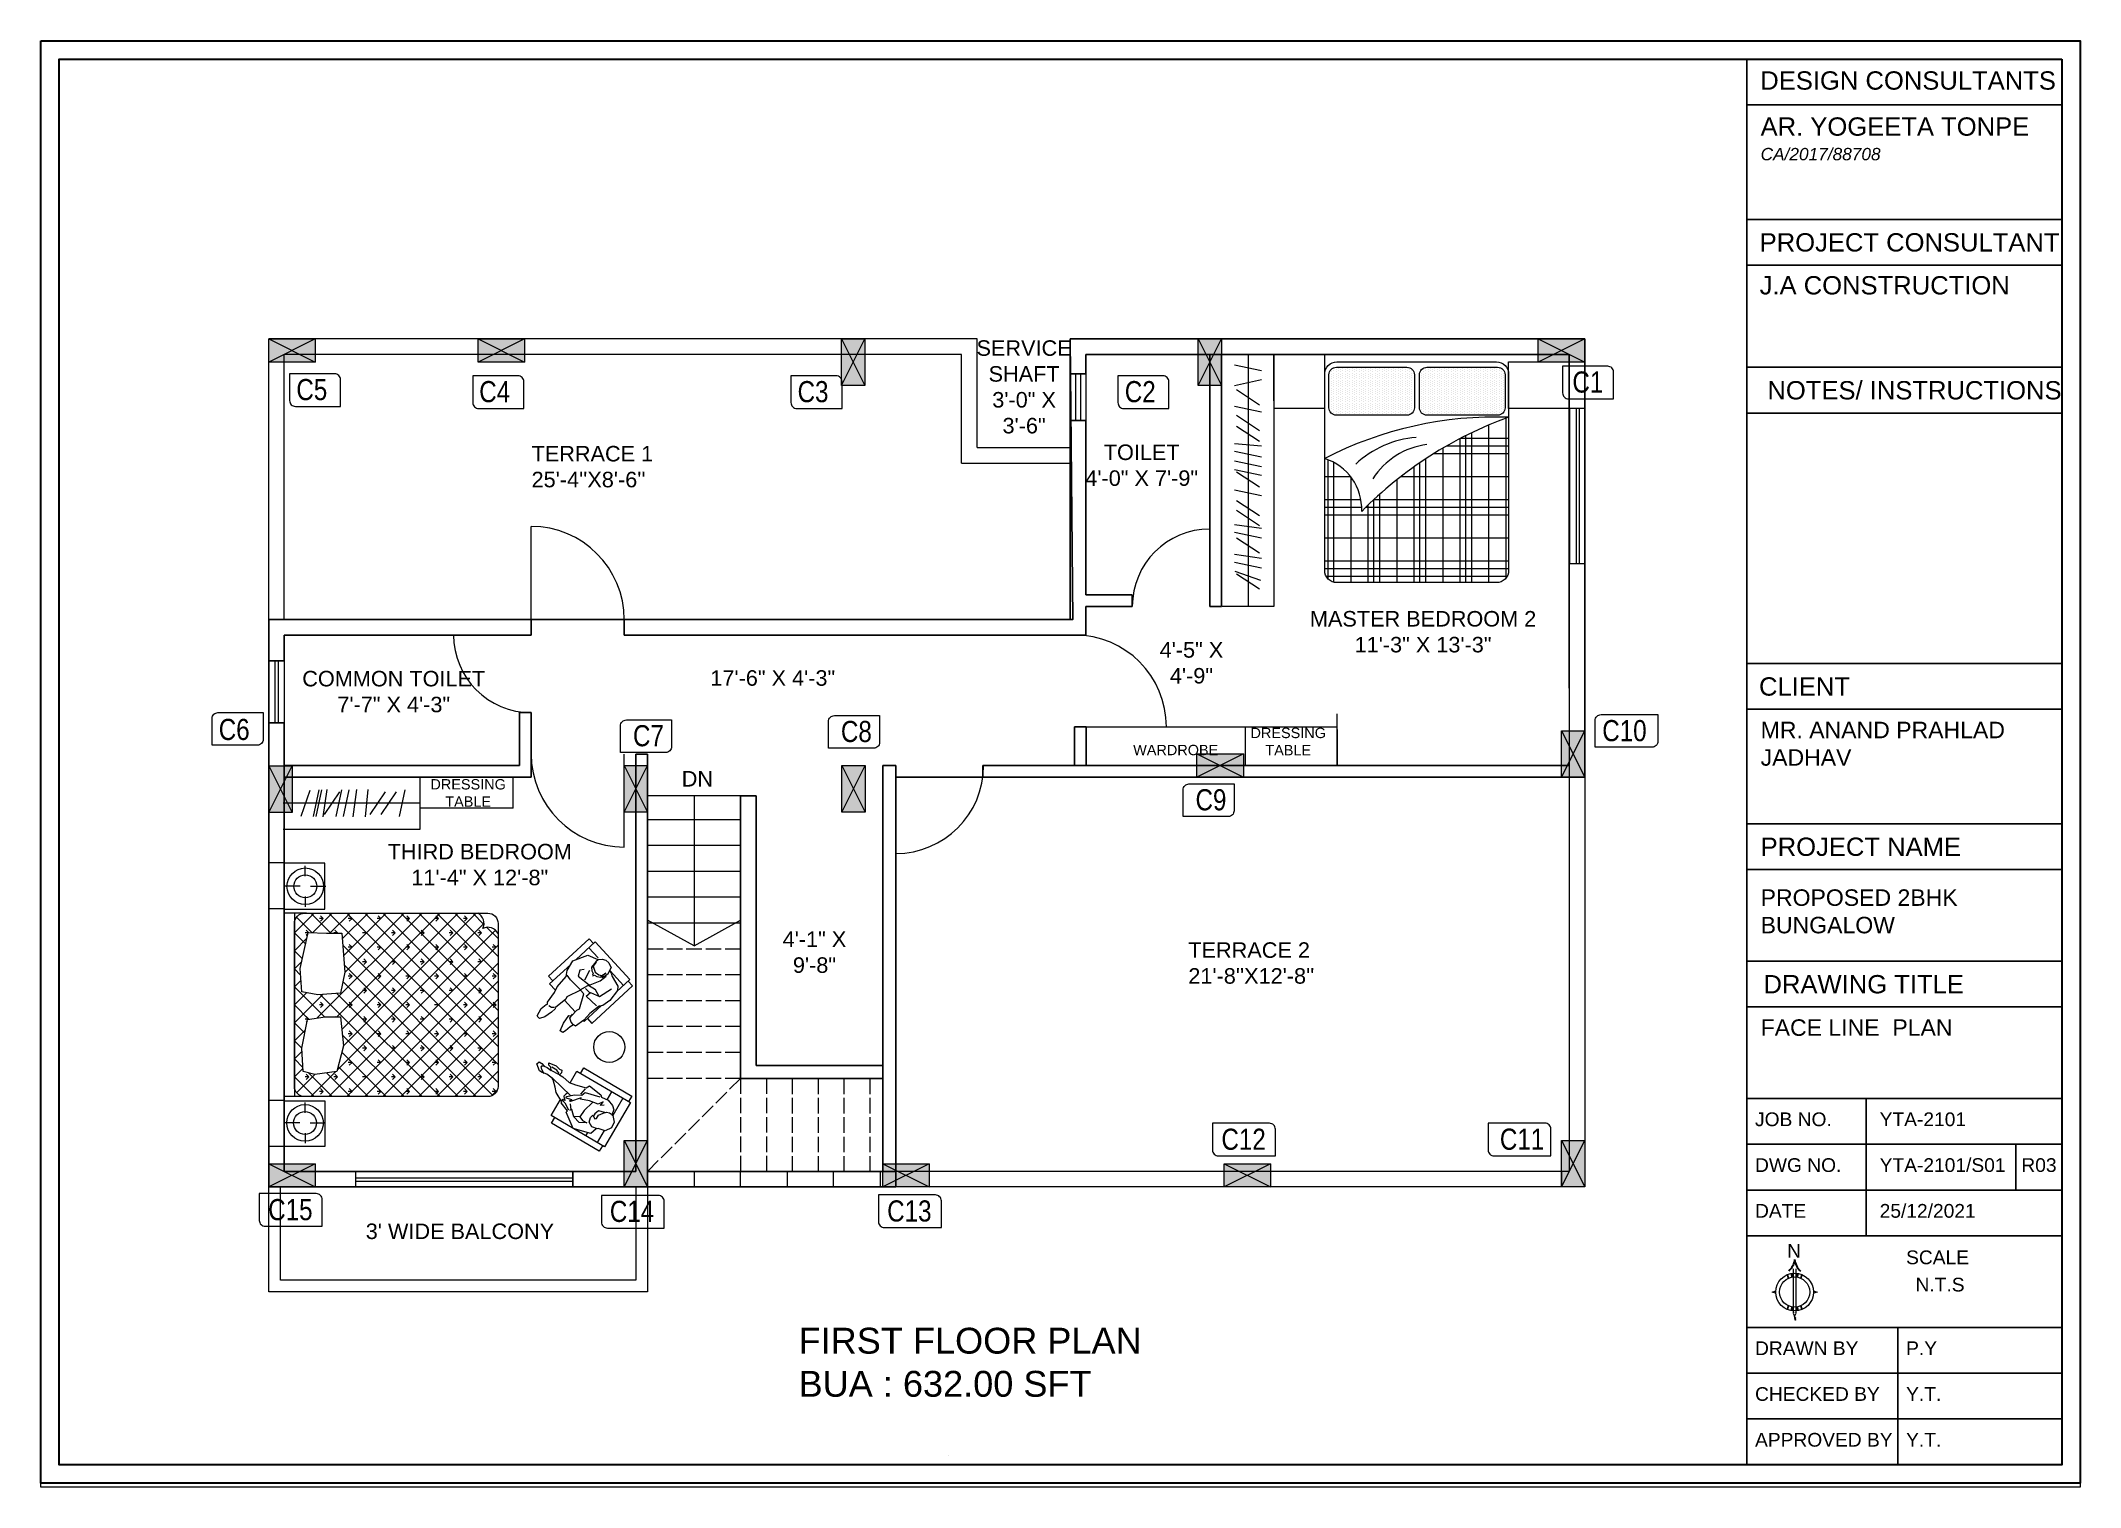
# Model space of a CAD drawing. Header units: inches. Extents: x -9010 to 68966, y 35237 to 36644.
# Drawn here: x -6706 to -5917, y 35237 to 35796 of the extents above; entities that cross this region are included whole.
import ezdxf

# ---------------------------------------------------------------- set-up
doc = ezdxf.new("R2010")
doc.units = ezdxf.units.IN
doc.linetypes.add('ACAD_ISO02W100', pattern=[15, 12, -3])
for name, color, linetype, lineweight in [('0Y-DIM', 54, 'Continuous', 25), ('0Y-ELEVATION', 166, 'Continuous', 15), ('0Y-TEXT', 96, 'Continuous', 5), ('0Y-WALLS', 23, 'Continuous', 25), ('0Y-WINDOWS', 140, 'Continuous', 13), ('CE-TEXT', 7, 'Continuous', 0), ('COL NO', 7, 'Continuous', 0), ('Column', 240, 'Continuous', 9), ('COLUMN HATCH', 252, 'Continuous', 5), ('WALL', 6, 'Continuous', 20), ('Wall2', 7, 'Continuous', 30)]:
    doc.layers.add(name, color=color, linetype=linetype, lineweight=lineweight)
doc.layers.add('0Y-FURNITURE', color=7, linetype='Continuous', lineweight=9, true_color=0x454545)
doc.layers.add('BUA', color=70, linetype='Continuous')
doc.styles.add('ARIAL', font='arial.ttf')
doc.styles.get("Standard").update_dxf_attribs({"font": 'arial.ttf'})
doc.styles.add('stylus bt', font='swissck.ttf')

msp = doc.modelspace()

# ---------------------------------------------------------------- texts
at = {"layer": '0Y-TEXT', "char_height": 6, "attachment_point": 1}
for s, width, insert in [('\\pxqc;SERVICE SHAFT\\P3\'-0" X 3\'-6"', 38.3449, (-6344.39, 35680.18)), ('\\pxqc;TOILET\\P4\'-0" X 7\'-9"', 48.9093, (-6304.18, 35639.88)), ('\\pxqc;MASTER BEDROOM 2\\P11\'-3" X 13\'-3"', 91.5239, (-6216.66, 35575.49)), ('\\pxqc;4\'-5" X 4\'-9"', 26.9778, (-6273.97, 35563.45)), ('\\pxqc;COMMON TOILET\\P7\'-7" X 4\'-3"', 107.6681, (-6622.85, 35552.34)), ('17\'-6" X 4\'-3"', 56.5639, (-6446.56, 35552.59)), ('\\pxqc;DN', 19.2156, (-6461.19, 35513.61)), ('\\pxqc;THIRD BEDROOM\\P11\'-4" X 12\'-8"', 91.5239, (-6581.5, 35485.45)), ('\\pxqc;4\'-1" X 9\'-8"', 26.9778, (-6419.78, 35451.57)), ("\\pxqc;3' WIDE BALCONY", 107.6681, (-6597.25, 35338.63))]:
    msp.add_mtext_dynamic_manual_height_columns(s, width=width, gutter_width=12.5, heights=[0], dxfattribs=dict(at, insert=insert))
at = {"layer": '0Y-TEXT', "char_height": 6, "width": 91.5239, "attachment_point": 1}
for s, insert in [("TERRACE 1\\P25'-4''X8'-6''", (-6515.71, 35639.33)), ("TERRACE 2\\P21'-8''X12'-8''", (-6261.69, 35447.38))]:
    msp.add_mtext(s, dxfattribs=dict(at, insert=insert))
at = {"layer": '0Y-TEXT', "color": 8, "char_height": 4, "attachment_point": 9}
for s, width, insert in [('\\pxqc;DRESSING TABLE', 33.8466, (-6206.13, 35519.68)), ('\\pxqc;WARDROBE', 45.648, (-6243.75, 35519.68)), ('\\pxqc;DRESSING TABLE', 33.8466, (-6523.31, 35499.81))]:
    msp.add_mtext_dynamic_manual_height_columns(s, width=width, gutter_width=12.5, heights=[0], dxfattribs=dict(at, insert=insert))
at = {"layer": '0Y-TEXT', "insert": (-6412.45, 35298.32), "char_height": 10, "width": 204.7256, "attachment_point": 1, "style": 'ARIAL'}
msp.add_mtext('FIRST FLOOR PLAN\\PBUA : 632.00 SFT', dxfattribs=at)
at = {"layer": 'CE-TEXT', "ltscale": 0.3, "style": 'stylus bt'}
for s, p in [('C5', (-6606.68, 35657.04)), ('C4', (-6535.96, 35656.24)), ('C3', (-6412.82, 35656.24)), ('C2', (-6286.26, 35656.24)), ('C1', (-6113.14, 35659.96)), ('C6', (-6636.7, 35525.61)), ('C7', (-6476.48, 35523.19)), ('C8', (-6396.06, 35524.83)), ('C10', (-6101.59, 35525.15)), ('C9', (-6258.91, 35498.41)), ('C12', (-6248.89, 35367.14)), ('C11', (-6141.19, 35367.17)), ('C15', (-6617.57, 35339.92)), ('C14', (-6485.43, 35339.25)), ('C13', (-6378.17, 35339.41))]:
    msp.add_text(s, height=8.165, rotation=359.9995, dxfattribs=at).set_placement(p)

# ---------------------------------------------------------------- blocks, each defined once
blk = doc.blocks.new('*X7')
at = {"color": 0}
for p, q in [((0, 0), (0, 0)), ((-707, -141), (-734, -115)), ((-707, -141), (-707, -104)), ((-707, -141), (-681, -115)), ((-566, 0), (-566, 0)), ((-566, 0), (-566, 0)), ((-283, 0), (-283, 0)), ((-283, 0), (-283, 0)), ((-156, -126), (-168, -115)), ((-141, -141), (-142, -140)), ((-141, -141), (-141, -104)), ((-141, -141), (-115, -115)), ((120, -120), (115, -115)), ((283, 0), (283, 0)), ((566, 0), (566, 0)), ((699, -134), (681, -115)), ((707, -135), (707, -104)), ((710, -139), (734, -115)), ((-849, -283), (-875, -256)), ((-849, -283), (-849, -245)), ((-849, -283), (-822, -256)), ((-707, -424), (-734, -398)), ((-707, -424), (-707, -387)), ((-707, -424), (-681, -398)), ((-116, -399), (-115, -398)), ((0, -283), (-27, -256)), ((0, -283), (0, -245)), ((0, -283), (27, -256)), ((707, -424), (707, -387)), ((707, -424), (734, -398)), ((849, -283), (822, -256)), ((849, -283), (849, -245)), ((849, -283), (875, -256)), ((-849, -566), (-875, -539)), ((-849, -566), (-849, -528)), ((-849, -566), (-822, -539)), ((-566, -566), (-592, -539)), ((-566, -566), (-566, -528)), ((-566, -566), (-539, -539)), ((-283, -566), (-309, -539)), ((-283, -566), (-283, -528)), ((-283, -566), (-256, -539)), ((0, -566), (-27, -539)), ((0, -566), (0, -528)), ((0, -566), (27, -539)), ((283, -566), (256, -539)), ((283, -566), (283, -528)), ((283, -566), (309, -539)), ((566, -566), (539, -539)), ((566, -566), (566, -528)), ((566, -566), (592, -539)), ((707, -424), (703, -420)), ((849, -566), (822, -539)), ((849, -566), (849, -528)), ((849, -566), (875, -539)), ((-707, -707), (-734, -681)), ((-707, -707), (-707, -670)), ((-707, -707), (-681, -681)), ((-424, -707), (-451, -681)), ((-424, -707), (-424, -670)), ((-424, -707), (-398, -681)), ((-141, -707), (-168, -681)), ((-141, -707), (-141, -670)), ((-141, -707), (-115, -681)), ((141, -707), (115, -681)), ((141, -707), (141, -670)), ((141, -707), (168, -681)), ((424, -707), (398, -681)), ((424, -707), (424, -670)), ((424, -707), (451, -681)), ((707, -707), (681, -681)), ((707, -707), (707, -670)), ((707, -707), (734, -681)), ((-849, -849), (-875, -822)), ((-849, -849), (-849, -811)), ((-849, -849), (-822, -822)), ((-707, -990), (-734, -963)), ((-707, -990), (-707, -952)), ((-707, -990), (-681, -963)), ((-566, -849), (-592, -822)), ((-566, -849), (-566, -811)), ((-566, -849), (-539, -822)), ((-424, -990), (-451, -963)), ((-424, -990), (-424, -952)), ((-424, -990), (-398, -963)), ((-283, -849), (-309, -822)), ((-283, -849), (-283, -811)), ((-283, -849), (-256, -822)), ((-141, -990), (-168, -963)), ((-141, -990), (-141, -952)), ((-141, -990), (-115, -963)), ((0, -849), (-27, -822)), ((0, -849), (0, -811)), ((0, -849), (27, -822)), ((141, -990), (115, -963)), ((141, -990), (141, -952)), ((141, -990), (168, -963)), ((283, -849), (256, -822)), ((283, -849), (283, -811)), ((283, -849), (309, -822)), ((424, -990), (398, -963)), ((424, -990), (424, -952)), ((424, -990), (451, -963)), ((566, -849), (539, -822)), ((566, -849), (566, -811)), ((566, -849), (592, -822)), ((707, -990), (681, -963)), ((707, -990), (707, -952)), ((707, -990), (734, -963)), ((849, -849), (822, -822)), ((849, -849), (849, -811)), ((849, -849), (875, -822)), ((-849, -1131), (-875, -1105)), ((-849, -1131), (-849, -1094)), ((-849, -1131), (-822, -1105)), ((-566, -1131), (-592, -1105)), ((-566, -1131), (-566, -1094)), ((-566, -1131), (-539, -1105)), ((-283, -1131), (-309, -1105)), ((-283, -1131), (-283, -1094)), ((-283, -1131), (-256, -1105)), ((0, -1131), (-27, -1105)), ((0, -1131), (0, -1094)), ((0, -1131), (27, -1105)), ((283, -1131), (256, -1105)), ((283, -1131), (283, -1094)), ((283, -1131), (309, -1105)), ((566, -1131), (539, -1105)), ((566, -1131), (566, -1094)), ((566, -1131), (592, -1105)), ((849, -1131), (822, -1105)), ((849, -1131), (849, -1094)), ((849, -1131), (875, -1105)), ((-849, -1414), (-875, -1388)), ((-849, -1414), (-849, -1377)), ((-849, -1414), (-822, -1388)), ((-707, -1273), (-734, -1246)), ((-707, -1273), (-707, -1235)), ((-707, -1273), (-681, -1246)), ((-566, -1414), (-592, -1388)), ((-566, -1414), (-566, -1377)), ((-566, -1414), (-539, -1388)), ((-424, -1273), (-451, -1246)), ((-424, -1273), (-424, -1235)), ((-424, -1273), (-398, -1246)), ((-283, -1414), (-309, -1388)), ((-283, -1414), (-283, -1377)), ((-283, -1414), (-256, -1388)), ((-141, -1273), (-168, -1246)), ((-141, -1273), (-141, -1235)), ((-141, -1273), (-115, -1246)), ((0, -1414), (-27, -1388)), ((0, -1414), (0, -1377)), ((0, -1414), (27, -1388)), ((141, -1273), (115, -1246)), ((141, -1273), (141, -1235)), ((141, -1273), (168, -1246)), ((283, -1414), (256, -1388)), ((283, -1414), (283, -1377)), ((283, -1414), (309, -1388)), ((424, -1273), (398, -1246)), ((424, -1273), (424, -1235)), ((424, -1273), (451, -1246)), ((566, -1414), (539, -1388)), ((566, -1414), (566, -1377)), ((566, -1414), (592, -1388)), ((707, -1273), (681, -1246)), ((707, -1273), (707, -1235)), ((707, -1273), (734, -1246)), ((849, -1414), (822, -1388)), ((849, -1414), (849, -1377)), ((849, -1414), (875, -1388)), ((-707, -1556), (-734, -1529)), ((-707, -1556), (-707, -1518)), ((-707, -1556), (-681, -1529)), ((-424, -1556), (-451, -1529)), ((-424, -1556), (-424, -1518)), ((-424, -1556), (-398, -1529)), ((-141, -1556), (-168, -1529)), ((-141, -1556), (-141, -1518)), ((-141, -1556), (-115, -1529)), ((141, -1556), (115, -1529)), ((141, -1556), (141, -1518)), ((141, -1556), (168, -1529)), ((424, -1556), (398, -1529)), ((424, -1556), (424, -1518)), ((424, -1556), (451, -1529)), ((707, -1556), (681, -1529)), ((707, -1556), (707, -1518)), ((707, -1556), (734, -1529)), ((-849, -1697), (-875, -1671)), ((-849, -1697), (-849, -1660)), ((-849, -1697), (-822, -1671)), ((-707, -1838), (-707, -1801)), ((-566, -1697), (-592, -1671)), ((-566, -1697), (-566, -1660)), ((-566, -1697), (-539, -1671)), ((-424, -1838), (-424, -1801)), ((-283, -1697), (-309, -1671)), ((-283, -1697), (-283, -1660)), ((-283, -1697), (-256, -1671)), ((-141, -1838), (-141, -1801)), ((0, -1697), (-27, -1671)), ((0, -1697), (0, -1660)), ((0, -1697), (27, -1671)), ((141, -1838), (141, -1801)), ((283, -1697), (256, -1671)), ((283, -1697), (283, -1660)), ((283, -1697), (309, -1671)), ((424, -1838), (424, -1801)), ((566, -1697), (539, -1671)), ((566, -1697), (566, -1660)), ((566, -1697), (592, -1671)), ((707, -1838), (707, -1801)), ((849, -1697), (822, -1671)), ((849, -1697), (849, -1660)), ((849, -1697), (875, -1671)), ((-849, -1980), (-875, -1953)), ((-849, -1980), (-849, -1942)), ((-849, -1980), (-822, -1953)), ((-707, -1838), (-734, -1812)), ((-707, -1838), (-681, -1812)), ((-566, -1980), (-592, -1953)), ((-566, -1980), (-566, -1942)), ((-566, -1980), (-539, -1953)), ((-424, -1838), (-451, -1812)), ((-424, -1838), (-398, -1812)), ((-283, -1980), (-309, -1953)), ((-283, -1980), (-283, -1942)), ((-283, -1980), (-256, -1953)), ((-141, -1838), (-168, -1812)), ((-141, -1838), (-115, -1812)), ((0, -1980), (-27, -1953)), ((0, -1980), (0, -1942)), ((0, -1980), (27, -1953)), ((141, -1838), (115, -1812)), ((141, -1838), (168, -1812)), ((283, -1980), (256, -1953)), ((283, -1980), (283, -1942)), ((283, -1980), (309, -1953)), ((424, -1838), (398, -1812)), ((424, -1838), (451, -1812)), ((566, -1980), (539, -1953)), ((566, -1980), (566, -1942)), ((566, -1980), (592, -1953)), ((707, -1838), (681, -1812)), ((707, -1838), (734, -1812))]:
    blk.add_line(p, q, dxfattribs=at)
blk = doc.blocks.new('*X6')
at = {"color": 0}
for p, q in [((-900, -193), (-707, 0)), ((-623, -84), (-707, 0)), ((-614, -83), (-530, 0)), ((-457, -74), (-530, 0)), ((-425, -72), (-354, 0)), ((-245, -108), (-354, 0)), ((-278, -101), (-177, 0)), ((103, -280), (-177, 0)), ((-142, -142), (0, 0)), ((-117, -294), (177, 0)), ((120, -120), (0, 0)), ((241, -64), (177, 0)), ((292, -61), (354, 0)), ((426, -72), (354, 0)), ((452, -78), (530, 0)), ((654, -123), (530, 0)), ((596, -111), (707, 0)), ((900, -193), (707, 0)), ((-900, -370), (-667, -137)), ((-656, -405), (-900, -161)), ((-683, -201), (-862, -22)), ((703, -358), (900, -161)), ((708, -175), (862, -22)), ((900, -370), (708, -178)), ((-900, -1254), (101, -252)), ((-900, -546), (-668, -314)), ((735, -1973), (-900, -337)), ((-763, -2000), (900, -337)), ((900, -1254), (-128, -225)), ((900, -546), (703, -349)), ((-900, -1430), (112, -418)), ((-900, -723), (-605, -429)), ((-900, -900), (-465, -465)), ((-900, -1077), (-293, -470)), ((-900, -1607), (231, -476)), ((-900, -1784), (394, -489)), ((586, -2000), (-900, -514)), ((-888, -1948), (586, -475)), ((801, -1862), (-641, -419)), ((-586, -2000), (900, -514)), ((900, -1784), (-404, -480)), ((900, -1607), (-243, -465)), ((900, -1430), (-116, -415)), ((900, -1077), (317, -494)), ((900, -900), (483, -483)), ((900, -723), (647, -470)), ((409, -2000), (-900, -691)), ((-409, -2000), (900, -691)), ((232, -2000), (-900, -868)), ((-232, -2000), (900, -868)), ((55, -2000), (-900, -1045)), ((-55, -2000), (900, -1045)), ((-121, -2000), (-900, -1221)), ((-298, -2000), (-900, -1398)), ((121, -2000), (900, -1221)), ((298, -2000), (900, -1398)), ((-475, -2000), (-900, -1575)), ((475, -2000), (900, -1575)), ((-652, -2000), (-900, -1752)), ((790, -1861), (900, -1752)), ((-835, -1994), (-894, -1935)), ((652, -2000), (761, -1890))]:
    blk.add_line(p, q, dxfattribs=at)
blk = doc.blocks.new('A$C190D2546')
at = {"layer": '0Y-FURNITURE'}
for p, q in [((282, 1946), (282, 2096)), ((541, 2100), (2341, 2100)), ((541, 1881), (541, 2100)), ((2341, 1881), (2341, 2100)), ((2605, 1943), (2605, 2093)), ((182, 1896), (82, 1896)), ((282, 1846), (282, 1696)), ((382, 1896), (482, 1896)), ((2341, 2000), (541, 2000)), ((2505, 1893), (2405, 1893)), ((2605, 1843), (2605, 1693)), ((2705, 1893), (2805, 1893))]:
    blk.add_line(p, q, dxfattribs=at)
for points in [[(500, 2100), (500, 1700), (50, 1700), (50, 2100)], [(2382, 2100), (2382, 1700), (2832, 1700), (2832, 2100)], [(787, 1584), (758, 1799), (787, 1914), (1016, 1928), (1296, 1871), (1325, 1699), (1325, 1548), (1038, 1519)], [(1555, 1548), (1541, 1771), (1569, 1928), (1799, 1943), (2151, 1864), (2144, 1685), (2144, 1534), (1763, 1505)]]:
    blk.add_lwpolyline(points, close=True, dxfattribs=at)
blk.add_lwpolyline([(641, 2000), (2241, 2000, -0.414214), (2341, 1900), (2341, 100, -0.414214), (2241, 0), (641, 0, -0.414214), (541, 100), (541, 1900, -0.414214)], format="xyb", close=True, dxfattribs=at)
for centre, radius in [((282, 1896), 180), ((282, 1896), 112), ((2605, 1893), 180), ((2605, 1893), 112)]:
    blk.add_circle(centre, radius, dxfattribs=at)
for centre, start, end in [((2091, 100), 296.5651, 26.5651), ((2241, 250), 243.4349, 333.4349)]:
    blk.add_arc(centre, 112, start, end, dxfattribs=at)
for name in ['*X6', '*X7']:
    blk.add_blockref(name, (1441, 2000), dxfattribs=at)
blk = doc.blocks.new('A$C6071a252')
at = {"layer": '0Y-FURNITURE', "linetype": 'ByBlock'}
for p, q in [((0.05, 16.48), (0, 37.94)), ((0, 37.94), (2.48, 37.94)), ((2.47, 38.77), (22.28, 38.81)), ((2.53, 14.83), (2.47, 38.77)), ((2.48, 35.47), (10.2, 35.49)), ((6.04, 30.92), (6.93, 33.45)), ((6.93, 33.45), (8.1, 34.73)), ((8.1, 34.73), (10.15, 35.01)), ((9.97, 33.79), (10.04, 34.73)), ((10.31, 32.69), (9.97, 33.79)), ((10.15, 35.01), (10.19, 35.48)), ((10.19, 35.48), (12.2, 37.21)), ((11.38, 31.76), (10.31, 32.69)), ((10.75, 32.18), (11.52, 29.77)), ((12.86, 30.66), (11.38, 31.76)), ((12.2, 37.21), (14.58, 37.51)), ((14.58, 37.51), (16.82, 35.93)), ((16.82, 35.93), (17.42, 33.11)), ((16.91, 35.5), (22.29, 35.51)), ((17.42, 33.11), (17.99, 32.55)), ((17.69, 33), (18.19, 30.7)), ((17.99, 32.55), (20.52, 31.66)), ((20.52, 31.66), (22.33, 24.78)), ((22.28, 38.81), (22.34, 14.88)), ((22.28, 37.99), (24.76, 38)), ((24.76, 38), (24.81, 16.54)), ((6.07, 30.52), (2.49, 30.51)), ((5, 21.85), (5.68, 27.37)), ((5.68, 27.37), (6.3, 28.08)), ((6.3, 28.08), (6.04, 30.92)), ((8.01, 21.73), (6.54, 27.49)), ((9.27, 29.41), (7.59, 29.63)), ((7.59, 29.63), (9.34, 28.42)), ((8.46, 30.56), (9.27, 29.41)), ((9.34, 28.42), (9.93, 24.79)), ((9.84, 26.12), (14.19, 24.96)), ((9.93, 24.79), (11.16, 21.55)), ((11.52, 29.77), (13.22, 29.22)), ((14.46, 30.64), (12.86, 30.66)), ((13.22, 29.22), (14.16, 29.15)), ((13.99, 28.74), (14.89, 30.14)), ((15.28, 28.36), (13.99, 28.74)), ((14.19, 24.96), (17.14, 24.69)), ((14.89, 30.14), (14.46, 30.64)), ((17.11, 28.89), (15.28, 28.36)), ((18.19, 30.7), (17.11, 28.89)), ((17.14, 24.69), (17.82, 26.34)), ((17.14, 24.69), (18.13, 22.83)), ((17.82, 26.34), (17.82, 28.27)), ((17.82, 28.27), (19.14, 25.63)), ((22.33, 24.78), (18.25, 19.24)), ((19.14, 25.63), (18.27, 22.77)), ((22.3, 30.56), (20.81, 30.56)), ((2.53, 16.48), (0.05, 16.48)), ((6.32, 21.15), (5, 21.85)), ((7.34, 17.02), (6.32, 21.15)), ((6.73, 20.97), (9.43, 20.49)), ((7.85, 14.39), (7.34, 17.02)), ((9.52, 21.1), (8.01, 21.73)), ((10.89, 18.6), (9.52, 21.1)), ((11.16, 21.55), (10.63, 21.44)), ((10.63, 21.44), (13.96, 18.61)), ((11.85, 17.4), (10.82, 12.99)), ((12.99, 16.27), (10.89, 18.6)), ((11.74, 15.99), (12.37, 15.57)), ((12.94, 18.87), (13.57, 16.51)), ((13.93, 18.14), (12.94, 18.87)), ((13.57, 16.51), (12.99, 16.27)), ((13.39, 15.3), (14.15, 15.95)), ((15.69, 15.79), (13.68, 12.12)), ((13.96, 18.61), (13.93, 18.14)), ((14.15, 15.95), (14.57, 16.58)), ((14.57, 16.58), (14.78, 15.53)), ((16.5, 20.45), (14.66, 19.12)), ((15.05, 15.42), (15.4, 17.04)), ((15.4, 17.04), (17.1, 19.56)), ((16.16, 15.76), (15.69, 15.79)), ((17.56, 19.52), (16.16, 15.76)), ((18.27, 22.77), (16.28, 20.7)), ((16.28, 20.7), (17.13, 20.03)), ((18.25, 19.24), (17.56, 19.52)), ((24.81, 16.54), (22.33, 16.53)), ((7.76, 14.85), (2.53, 14.83)), ((4.85, 6.78), (5.26, 8.54)), ((5.18, 9.59), (6.16, 9.94)), ((5.26, 8.54), (5.18, 9.59)), ((6.74, 9.38), (6.11, 7.87)), ((6.16, 9.94), (7.18, 9.68)), ((7.15, 11.14), (7.85, 14.39)), ((7.18, 9.68), (7.15, 11.14)), ((7.18, 9.68), (7.3, 6.08)), ((9.7, 7.98), (9.42, 5.36)), ((10.82, 12.99), (9.67, 7.99)), ((10.12, 8.61), (9.7, 7.98)), ((12.11, 10.68), (10.12, 8.61)), ((13.68, 12.12), (12.11, 10.68)), ((12.37, 15.57), (13.39, 15.3)), ((14.78, 15.53), (15.05, 15.42)), ((22.34, 14.88), (15.18, 14.86)), ((5.28, 3.86), (4.85, 6.78)), ((6.03, 4.2), (5.28, 3.86)), ((6.35, 5.35), (6.03, 4.2)), ((6.11, 7.87), (6.13, 5.6)), ((7.3, 6.08), (6.35, 5.35)), ((6.83, 1.57), (7.25, 2.88)), ((6.83, 0.32), (6.83, 1.57)), ((7.99, 0), (6.83, 0.32)), ((7.16, 4.21), (7.3, 6.08)), ((7.25, 2.88), (7.16, 4.21)), ((7.47, 2.63), (7.85, 1.99)), ((7.85, 1.99), (8.32, 1.96)), ((9.76, 2.32), (7.99, 0)), ((8.32, 1.96), (8.99, 2.8)), ((8.99, 2.8), (9.76, 4.25)), ((9.42, 5.36), (9.62, 4.31)), ((9.62, 4.31), (9.79, 3.47)), ((9.79, 3.47), (9.76, 2.32))]:
    blk.add_line(p, q, dxfattribs=at)
blk = doc.blocks.new('A$C371742c2')
at = {"layer": '0Y-FURNITURE', "linetype": 'ByBlock'}
for p, q in [((4.68, 31.68), (4.99, 32.92)), ((4.69, 29.35), (4.68, 31.68)), ((4.99, 32.92), (6.08, 33.24)), ((6.08, 33.24), (7.48, 30.29)), ((13.7, 30.77), (14.16, 33.88)), ((14.16, 33.88), (15.08, 35.9)), ((15.08, 35.9), (16.33, 35.9)), ((16.37, 35.84), (17.47, 32.74)), ((17.42, 32.8), (17.27, 30.31)), ((2.48, 23.93), (2.48, 14.82)), ((3.01, 23.93), (2.48, 23.93)), ((2.99, 23.76), (3.45, 27.64)), ((3.31, 20.19), (2.99, 23.76)), ((3.45, 27.64), (4.38, 27.8)), ((4.38, 27.8), (4.69, 29.35)), ((4.54, 27.8), (5.78, 27.8)), ((5.78, 27.8), (7.18, 27.19)), ((7.18, 27.19), (7.65, 25.32)), ((7.48, 30.29), (8.27, 26.72)), ((8.27, 26.72), (7.49, 26.1)), ((7.49, 26.1), (7.66, 22.99)), ((13.75, 23.93), (7.61, 23.93)), ((7.71, 23.93), (7.61, 23.93)), ((13.7, 28.91), (13.7, 30.77)), ((14.01, 28.44), (13.7, 28.91)), ((13.71, 23.32), (14.01, 28.44)), ((14.2, 28.76), (15, 29.56)), ((15, 29.56), (16.21, 29.9)), ((17.27, 30.31), (16.96, 29.85)), ((16.96, 29.85), (17.58, 29.38)), ((17.58, 29.38), (18.53, 24.73)), ((18.53, 24.73), (19.46, 22.56)), ((22.28, 23.93), (18.87, 23.93)), ((22.28, 12.8), (22.28, 23.93)), ((0, 22.28), (0, 0.83)), ((2.48, 22.28), (0, 22.28)), ((3.01, 15.69), (3.31, 20.19)), ((3.79, 16.31), (9.22, 16.79)), ((7.66, 22.99), (7.35, 21.91)), ((7.35, 21.91), (10.47, 16.79)), ((9.22, 16.79), (9.07, 14.61)), ((10.47, 16.79), (12.33, 16.8)), ((11.65, 12.95), (12.49, 16.64)), ((12.33, 16.8), (14.03, 22.39)), ((12.49, 16.64), (17.92, 16.96)), ((14.03, 22.39), (13.71, 23.32)), ((17.92, 16.96), (20.1, 16.66)), ((19.46, 22.56), (20.1, 17.28)), ((20.1, 17.28), (21.5, 15.42)), ((24.76, 22.28), (22.28, 22.28)), ((24.76, 0.83), (24.76, 22.28)), ((1.78, 11.18), (2.24, 14.44)), ((2.57, 6.37), (1.78, 11.18)), ((2.24, 14.44), (3.01, 15.69)), ((5.66, 13.05), (4.74, 7.62)), ((9.07, 14.61), (5.66, 13.05)), ((5.97, 13.06), (8.61, 12.44)), ((8.61, 12.44), (11.63, 13.31)), ((9.38, 14.77), (11.56, 14.93)), ((9.86, 8.72), (9.67, 5.87)), ((11.63, 13.31), (9.86, 8.72)), ((12, 8.54), (10.85, 7.68)), ((17, 13.86), (11.65, 12.95)), ((13.67, 7.98), (11.96, 7.51)), ((12.98, 8.84), (12, 8.54)), ((13.32, 9.52), (12.98, 8.84)), ((13.53, 9.52), (13.32, 9.52)), ((13.83, 8.88), (13.53, 9.52)), ((15.84, 6.9), (13.67, 7.98)), ((14.94, 8.55), (13.83, 8.88)), ((15.57, 9.11), (14.18, 12.97)), ((16.1, 7.65), (14.94, 8.55)), ((18.25, 11.69), (17, 13.86)), ((17.32, 10.29), (18.25, 11.69)), ((22.75, 11.23), (20.44, 5.48)), ((21.5, 15.42), (22.75, 11.23)), ((22.28, 0), (22.28, 10.07)), ((0, 0.83), (2.48, 0.83)), ((2.48, 6.94), (2.48, 0)), ((2.48, 3.3), (10.19, 3.3)), ((2.48, 0), (22.28, 0)), ((3.81, 5.13), (2.57, 6.37)), ((8.01, 4.21), (3.81, 5.13)), ((9.26, 3.59), (8.01, 4.21)), ((9.26, 3.59), (10.14, 3.35)), ((11.53, 7.23), (9.76, 7.22)), ((10.17, 6.48), (9.88, 4.52)), ((9.88, 4.52), (10.66, 2.2)), ((10.85, 7.68), (10.17, 6.48)), ((10.71, 6.55), (10.38, 6.74)), ((11.03, 6.89), (10.57, 5.18)), ((10.57, 5.18), (10.71, 6.55)), ((12.68, 1.58), (10.66, 2.2)), ((11.96, 7.51), (11.03, 6.89)), ((14.23, 1.74), (12.68, 1.58)), ((15.47, 2.52), (14.23, 1.74)), ((16.16, 7.24), (15.17, 7.24)), ((16.4, 3.61), (15.47, 2.52)), ((16.31, 5.04), (15.84, 6.9)), ((16.49, 5.01), (16.1, 7.65)), ((16.4, 3.61), (16.49, 5.01)), ((20.44, 5.48), (16.66, 3.84)), ((16.91, 3.3), (22.28, 3.3)), ((22.28, 0.83), (24.76, 0.83))]:
    blk.add_line(p, q, dxfattribs=at)
blk = doc.blocks.new('*X2')
at = {"color": 0}
for p, q in [((276.6, 451.25), (280.51, 451.25)), ((274.41, 450), (280.51, 450)), ((275.46, 450.62), (280.51, 450.62)), ((265.51, 448.12), (267.63, 448.12)), ((271.72, 448.12), (280.51, 448.12)), ((265.51, 446.25), (268.47, 446.25)), ((269.52, 446.25), (280.51, 446.25)), ((265.51, 445.62), (268.53, 445.62)), ((265.51, 445), (280.51, 445)), ((268.87, 445.62), (280.51, 445.62)), ((265.51, 443.12), (280.51, 443.12)), ((265.51, 441.25), (280.51, 441.25)), ((265.51, 440.62), (280.51, 440.62)), ((265.63, 440), (280.39, 440))]:
    blk.add_line(p, q, dxfattribs=at)
blk = doc.blocks.new('*X3')
at = {"color": 0}
for p, q in [((280.31, 439.89), (280.31, 452.9)), ((276.56, 439.48), (276.56, 451.23)), ((277.03, 439.48), (277.03, 451.47)), ((277.5, 439.48), (277.5, 451.7)), ((278.91, 439.48), (278.91, 452.34)), ((265.78, 439.8), (265.78, 449.51)), ((266.25, 439.52), (266.25, 449.3)), ((273.28, 439.48), (273.28, 449.26)), ((273.75, 439.48), (273.75, 449.58)), ((275.16, 439.48), (275.16, 450.45)), ((267.66, 439.48), (267.66, 448.1)), ((271.41, 439.48), (271.41, 447.88)), ((272.81, 439.48), (272.81, 448.93)), ((269.06, 439.48), (269.06, 445.82)), ((269.53, 439.48), (269.53, 446.26)), ((270, 439.48), (270, 446.69))]:
    blk.add_line(p, q, dxfattribs=at)
blk = doc.blocks.new('*X4')
at = {"color": 0}
for p, q in [((265.875, 456.5625), (265.875, 456.5625)), ((265.875, 456.375), (265.875, 456.375)), ((265.875, 456.1875), (265.875, 456.1875)), ((265.875, 456), (265.875, 456)), ((265.875, 455.8125), (265.875, 455.8125)), ((266.0625, 456.84375), (266.0625, 456.84375)), ((266.0625, 456.65625), (266.0625, 456.65625)), ((266.0625, 456.46875), (266.0625, 456.46875)), ((266.0625, 456.28125), (266.0625, 456.28125)), ((266.0625, 456.09375), (266.0625, 456.09375)), ((266.0625, 455.90625), (266.0625, 455.90625)), ((266.25, 456.9375), (266.25, 456.9375)), ((266.25, 456.75), (266.25, 456.75)), ((266.25, 456.5625), (266.25, 456.5625)), ((266.25, 456.375), (266.25, 456.375)), ((266.25, 456.1875), (266.25, 456.1875)), ((266.25, 456), (266.25, 456)), ((266.25, 455.8125), (266.25, 455.8125)), ((266.4375, 457.03125), (266.4375, 457.03125)), ((266.4375, 456.84375), (266.4375, 456.84375)), ((266.4375, 456.65625), (266.4375, 456.65625)), ((266.4375, 456.46875), (266.4375, 456.46875)), ((266.4375, 456.28125), (266.4375, 456.28125)), ((266.4375, 456.09375), (266.4375, 456.09375)), ((266.4375, 455.90625), (266.4375, 455.90625)), ((266.625, 456.9375), (266.625, 456.9375)), ((266.625, 456.75), (266.625, 456.75)), ((266.625, 456.5625), (266.625, 456.5625)), ((266.625, 456.375), (266.625, 456.375)), ((266.625, 456.1875), (266.625, 456.1875)), ((266.625, 456), (266.625, 456)), ((266.625, 455.8125), (266.625, 455.8125)), ((266.8125, 457.03125), (266.8125, 457.03125)), ((266.8125, 456.84375), (266.8125, 456.84375)), ((266.8125, 456.65625), (266.8125, 456.65625)), ((266.8125, 456.46875), (266.8125, 456.46875)), ((266.8125, 456.28125), (266.8125, 456.28125)), ((266.8125, 456.09375), (266.8125, 456.09375)), ((266.8125, 455.90625), (266.8125, 455.90625)), ((267, 456.9375), (267, 456.9375)), ((267, 456.75), (267, 456.75)), ((267, 456.5625), (267, 456.5625)), ((267, 456.375), (267, 456.375)), ((267, 456.1875), (267, 456.1875)), ((267, 456), (267, 456)), ((267, 455.8125), (267, 455.8125)), ((267.1875, 457.03125), (267.1875, 457.03125)), ((267.1875, 456.84375), (267.1875, 456.84375)), ((267.1875, 456.65625), (267.1875, 456.65625)), ((267.1875, 456.46875), (267.1875, 456.46875)), ((267.1875, 456.28125), (267.1875, 456.28125)), ((267.1875, 456.09375), (267.1875, 456.09375)), ((267.1875, 455.90625), (267.1875, 455.90625)), ((267.375, 456.9375), (267.375, 456.9375)), ((267.375, 456.75), (267.375, 456.75)), ((267.375, 456.5625), (267.375, 456.5625)), ((267.375, 456.375), (267.375, 456.375)), ((267.375, 456.1875), (267.375, 456.1875)), ((267.375, 456), (267.375, 456)), ((267.375, 455.8125), (267.375, 455.8125)), ((267.5625, 457.03125), (267.5625, 457.03125)), ((267.5625, 456.84375), (267.5625, 456.84375)), ((267.5625, 456.65625), (267.5625, 456.65625)), ((267.5625, 456.46875), (267.5625, 456.46875)), ((267.5625, 456.28125), (267.5625, 456.28125)), ((267.5625, 456.09375), (267.5625, 456.09375)), ((267.5625, 455.90625), (267.5625, 455.90625)), ((267.75, 456.9375), (267.75, 456.9375)), ((267.75, 456.75), (267.75, 456.75)), ((267.75, 456.5625), (267.75, 456.5625)), ((267.75, 456.375), (267.75, 456.375)), ((267.75, 456.1875), (267.75, 456.1875)), ((267.75, 456), (267.75, 456)), ((267.75, 455.8125), (267.75, 455.8125)), ((267.9375, 457.03125), (267.9375, 457.03125)), ((267.9375, 456.84375), (267.9375, 456.84375)), ((267.9375, 456.65625), (267.9375, 456.65625)), ((267.9375, 456.46875), (267.9375, 456.46875)), ((267.9375, 456.28125), (267.9375, 456.28125)), ((267.9375, 456.09375), (267.9375, 456.09375)), ((267.9375, 455.90625), (267.9375, 455.90625)), ((268.125, 456.9375), (268.125, 456.9375)), ((268.125, 456.75), (268.125, 456.75)), ((268.125, 456.5625), (268.125, 456.5625)), ((268.125, 456.375), (268.125, 456.375)), ((268.125, 456.1875), (268.125, 456.1875)), ((268.125, 456), (268.125, 456)), ((268.125, 455.8125), (268.125, 455.8125)), ((268.3125, 457.03125), (268.3125, 457.03125)), ((268.3125, 456.84375), (268.3125, 456.84375)), ((268.3125, 456.65625), (268.3125, 456.65625)), ((268.3125, 456.46875), (268.3125, 456.46875)), ((268.3125, 456.28125), (268.3125, 456.28125)), ((268.3125, 456.09375), (268.3125, 456.09375)), ((268.3125, 455.90625), (268.3125, 455.90625)), ((268.5, 456.9375), (268.5, 456.9375)), ((268.5, 456.75), (268.5, 456.75)), ((268.5, 456.5625), (268.5, 456.5625)), ((268.5, 456.375), (268.5, 456.375)), ((268.5, 456.1875), (268.5, 456.1875)), ((268.5, 456), (268.5, 456)), ((268.5, 455.8125), (268.5, 455.8125)), ((268.6875, 457.03125), (268.6875, 457.03125)), ((268.6875, 456.84375), (268.6875, 456.84375)), ((268.6875, 456.65625), (268.6875, 456.65625)), ((268.6875, 456.46875), (268.6875, 456.46875)), ((268.6875, 456.28125), (268.6875, 456.28125)), ((268.6875, 456.09375), (268.6875, 456.09375)), ((268.6875, 455.90625), (268.6875, 455.90625)), ((268.875, 456.9375), (268.875, 456.9375)), ((268.875, 456.75), (268.875, 456.75)), ((268.875, 456.5625), (268.875, 456.5625)), ((268.875, 456.375), (268.875, 456.375)), ((268.875, 456.1875), (268.875, 456.1875)), ((268.875, 456), (268.875, 456)), ((268.875, 455.8125), (268.875, 455.8125)), ((269.0625, 457.03125), (269.0625, 457.03125)), ((269.0625, 456.84375), (269.0625, 456.84375)), ((269.0625, 456.65625), (269.0625, 456.65625)), ((269.0625, 456.46875), (269.0625, 456.46875)), ((269.0625, 456.28125), (269.0625, 456.28125)), ((269.0625, 456.09375), (269.0625, 456.09375)), ((269.0625, 455.90625), (269.0625, 455.90625)), ((269.25, 456.9375), (269.25, 456.9375)), ((269.25, 456.75), (269.25, 456.75)), ((269.25, 456.5625), (269.25, 456.5625)), ((269.25, 456.375), (269.25, 456.375)), ((269.25, 456.1875), (269.25, 456.1875)), ((269.25, 456), (269.25, 456)), ((269.25, 455.8125), (269.25, 455.8125)), ((269.4375, 457.03125), (269.4375, 457.03125)), ((269.4375, 456.84375), (269.4375, 456.84375)), ((269.4375, 456.65625), (269.4375, 456.65625)), ((269.4375, 456.46875), (269.4375, 456.46875)), ((269.4375, 456.28125), (269.4375, 456.28125)), ((269.4375, 456.09375), (269.4375, 456.09375)), ((269.4375, 455.90625), (269.4375, 455.90625)), ((269.625, 456.9375), (269.625, 456.9375)), ((269.625, 456.75), (269.625, 456.75)), ((269.625, 456.5625), (269.625, 456.5625)), ((269.625, 456.375), (269.625, 456.375)), ((269.625, 456.1875), (269.625, 456.1875)), ((269.625, 456), (269.625, 456)), ((269.625, 455.8125), (269.625, 455.8125)), ((269.8125, 457.03125), (269.8125, 457.03125)), ((269.8125, 456.84375), (269.8125, 456.84375)), ((269.8125, 456.65625), (269.8125, 456.65625)), ((269.8125, 456.46875), (269.8125, 456.46875)), ((269.8125, 456.28125), (269.8125, 456.28125)), ((269.8125, 456.09375), (269.8125, 456.09375)), ((269.8125, 455.90625), (269.8125, 455.90625)), ((270, 456.9375), (270, 456.9375)), ((270, 456.75), (270, 456.75)), ((270, 456.5625), (270, 456.5625)), ((270, 456.375), (270, 456.375)), ((270, 456.1875), (270, 456.1875)), ((270, 456), (270, 456)), ((270, 455.8125), (270, 455.8125)), ((270.1875, 457.03125), (270.1875, 457.03125)), ((270.1875, 456.84375), (270.1875, 456.84375)), ((270.1875, 456.65625), (270.1875, 456.65625)), ((270.1875, 456.46875), (270.1875, 456.46875)), ((270.1875, 456.28125), (270.1875, 456.28125)), ((270.1875, 456.09375), (270.1875, 456.09375)), ((270.1875, 455.90625), (270.1875, 455.90625)), ((270.375, 456.9375), (270.375, 456.9375)), ((270.375, 456.75), (270.375, 456.75)), ((270.375, 456.5625), (270.375, 456.5625)), ((270.375, 456.375), (270.375, 456.375)), ((270.375, 456.1875), (270.375, 456.1875)), ((270.375, 456), (270.375, 456)), ((270.375, 455.8125), (270.375, 455.8125)), ((270.5625, 457.03125), (270.5625, 457.03125)), ((270.5625, 456.84375), (270.5625, 456.84375)), ((270.5625, 456.65625), (270.5625, 456.65625)), ((270.5625, 456.46875), (270.5625, 456.46875)), ((270.5625, 456.28125), (270.5625, 456.28125)), ((270.5625, 456.09375), (270.5625, 456.09375)), ((270.5625, 455.90625), (270.5625, 455.90625)), ((270.75, 456.9375), (270.75, 456.9375)), ((270.75, 456.75), (270.75, 456.75)), ((270.75, 456.5625), (270.75, 456.5625)), ((270.75, 456.375), (270.75, 456.375)), ((270.75, 456.1875), (270.75, 456.1875)), ((270.75, 456), (270.75, 456)), ((270.75, 455.8125), (270.75, 455.8125)), ((270.9375, 457.03125), (270.9375, 457.03125)), ((270.9375, 456.84375), (270.9375, 456.84375)), ((270.9375, 456.65625), (270.9375, 456.65625)), ((270.9375, 456.46875), (270.9375, 456.46875)), ((270.9375, 456.28125), (270.9375, 456.28125)), ((270.9375, 456.09375), (270.9375, 456.09375)), ((270.9375, 455.90625), (270.9375, 455.90625)), ((271.125, 456.9375), (271.125, 456.9375)), ((271.125, 456.75), (271.125, 456.75)), ((271.125, 456.5625), (271.125, 456.5625)), ((271.125, 456.375), (271.125, 456.375)), ((271.125, 456.1875), (271.125, 456.1875)), ((271.125, 456), (271.125, 456)), ((271.125, 455.8125), (271.125, 455.8125)), ((271.3125, 457.03125), (271.3125, 457.03125)), ((271.3125, 456.84375), (271.3125, 456.84375)), ((271.3125, 456.65625), (271.3125, 456.65625)), ((271.3125, 456.46875), (271.3125, 456.46875)), ((271.3125, 456.28125), (271.3125, 456.28125)), ((271.3125, 456.09375), (271.3125, 456.09375)), ((271.3125, 455.90625), (271.3125, 455.90625)), ((271.5, 456.9375), (271.5, 456.9375)), ((271.5, 456.75), (271.5, 456.75)), ((271.5, 456.5625), (271.5, 456.5625)), ((271.5, 456.375), (271.5, 456.375)), ((271.5, 456.1875), (271.5, 456.1875)), ((271.5, 456), (271.5, 456)), ((271.5, 455.8125), (271.5, 455.8125)), ((271.6875, 457.03125), (271.6875, 457.03125)), ((271.6875, 456.84375), (271.6875, 456.84375)), ((271.6875, 456.65625), (271.6875, 456.65625)), ((271.6875, 456.46875), (271.6875, 456.46875)), ((271.6875, 456.28125), (271.6875, 456.28125)), ((271.6875, 456.09375), (271.6875, 456.09375)), ((271.6875, 455.90625), (271.6875, 455.90625)), ((271.875, 456.9375), (271.875, 456.9375)), ((271.875, 456.75), (271.875, 456.75)), ((271.875, 456.5625), (271.875, 456.5625)), ((271.875, 456.375), (271.875, 456.375)), ((271.875, 456.1875), (271.875, 456.1875)), ((271.875, 456), (271.875, 456)), ((271.875, 455.8125), (271.875, 455.8125)), ((272.0625, 457.03125), (272.0625, 457.03125)), ((272.0625, 456.84375), (272.0625, 456.84375)), ((272.0625, 456.65625), (272.0625, 456.65625)), ((272.0625, 456.46875), (272.0625, 456.46875)), ((272.0625, 456.28125), (272.0625, 456.28125)), ((272.0625, 456.09375), (272.0625, 456.09375)), ((272.0625, 455.90625), (272.0625, 455.90625)), ((272.25, 456.9375), (272.25, 456.9375)), ((272.25, 456.75), (272.25, 456.75)), ((272.25, 456.5625), (272.25, 456.5625)), ((272.25, 456.375), (272.25, 456.375)), ((272.25, 456.1875), (272.25, 456.1875)), ((272.25, 456), (272.25, 456)), ((272.25, 455.8125), (272.25, 455.8125)), ((272.4375, 456.84375), (272.4375, 456.84375)), ((272.4375, 456.65625), (272.4375, 456.65625)), ((272.4375, 456.46875), (272.4375, 456.46875)), ((272.4375, 456.28125), (272.4375, 456.28125)), ((272.4375, 456.09375), (272.4375, 456.09375)), ((272.4375, 455.90625), (272.4375, 455.90625)), ((272.625, 456.75), (272.625, 456.75)), ((272.625, 456.5625), (272.625, 456.5625)), ((272.625, 456.375), (272.625, 456.375)), ((272.625, 456.1875), (272.625, 456.1875)), ((272.625, 456), (272.625, 456)), ((272.625, 455.8125), (272.625, 455.8125)), ((272.8125, 456.46875), (272.8125, 456.46875)), ((272.8125, 456.28125), (272.8125, 456.28125)), ((272.8125, 456.09375), (272.8125, 456.09375)), ((272.8125, 455.90625), (272.8125, 455.90625)), ((273.375, 456.75), (273.375, 456.75)), ((273.375, 456.5625), (273.375, 456.5625)), ((273.375, 456.375), (273.375, 456.375)), ((273.375, 456.1875), (273.375, 456.1875)), ((273.375, 456), (273.375, 456)), ((273.375, 455.8125), (273.375, 455.8125)), ((273.5625, 456.84375), (273.5625, 456.84375)), ((273.5625, 456.65625), (273.5625, 456.65625)), ((273.5625, 456.46875), (273.5625, 456.46875)), ((273.5625, 456.28125), (273.5625, 456.28125)), ((273.5625, 456.09375), (273.5625, 456.09375)), ((273.5625, 455.90625), (273.5625, 455.90625)), ((273.75, 456.9375), (273.75, 456.9375)), ((273.75, 456.75), (273.75, 456.75)), ((273.75, 456.5625), (273.75, 456.5625)), ((273.75, 456.375), (273.75, 456.375)), ((273.75, 456.1875), (273.75, 456.1875)), ((273.75, 456), (273.75, 456)), ((273.75, 455.8125), (273.75, 455.8125)), ((273.9375, 457.03125), (273.9375, 457.03125)), ((273.9375, 456.84375), (273.9375, 456.84375)), ((273.9375, 456.65625), (273.9375, 456.65625)), ((273.9375, 456.46875), (273.9375, 456.46875)), ((273.9375, 456.28125), (273.9375, 456.28125)), ((273.9375, 456.09375), (273.9375, 456.09375)), ((273.9375, 455.90625), (273.9375, 455.90625)), ((274.125, 456.9375), (274.125, 456.9375)), ((274.125, 456.75), (274.125, 456.75)), ((274.125, 456.5625), (274.125, 456.5625)), ((274.125, 456.375), (274.125, 456.375)), ((274.125, 456.1875), (274.125, 456.1875)), ((274.125, 456), (274.125, 456)), ((274.125, 455.8125), (274.125, 455.8125)), ((274.3125, 457.03125), (274.3125, 457.03125)), ((274.3125, 456.84375), (274.3125, 456.84375)), ((274.3125, 456.65625), (274.3125, 456.65625)), ((274.3125, 456.46875), (274.3125, 456.46875)), ((274.3125, 456.28125), (274.3125, 456.28125)), ((274.3125, 456.09375), (274.3125, 456.09375)), ((274.3125, 455.90625), (274.3125, 455.90625)), ((274.5, 456.9375), (274.5, 456.9375)), ((274.5, 456.75), (274.5, 456.75)), ((274.5, 456.5625), (274.5, 456.5625)), ((274.5, 456.375), (274.5, 456.375)), ((274.5, 456.1875), (274.5, 456.1875)), ((274.5, 456), (274.5, 456)), ((274.5, 455.8125), (274.5, 455.8125)), ((274.6875, 457.03125), (274.6875, 457.03125)), ((274.6875, 456.84375), (274.6875, 456.84375)), ((274.6875, 456.65625), (274.6875, 456.65625)), ((274.6875, 456.46875), (274.6875, 456.46875)), ((274.6875, 456.28125), (274.6875, 456.28125)), ((274.6875, 456.09375), (274.6875, 456.09375)), ((274.6875, 455.90625), (274.6875, 455.90625)), ((274.875, 456.9375), (274.875, 456.9375)), ((274.875, 456.75), (274.875, 456.75)), ((274.875, 456.5625), (274.875, 456.5625)), ((274.875, 456.375), (274.875, 456.375)), ((274.875, 456.1875), (274.875, 456.1875)), ((274.875, 456), (274.875, 456)), ((274.875, 455.8125), (274.875, 455.8125)), ((275.0625, 457.03125), (275.0625, 457.03125)), ((275.0625, 456.84375), (275.0625, 456.84375)), ((275.0625, 456.65625), (275.0625, 456.65625)), ((275.0625, 456.46875), (275.0625, 456.46875)), ((275.0625, 456.28125), (275.0625, 456.28125)), ((275.0625, 456.09375), (275.0625, 456.09375)), ((275.0625, 455.90625), (275.0625, 455.90625)), ((275.25, 456.9375), (275.25, 456.9375)), ((275.25, 456.75), (275.25, 456.75)), ((275.25, 456.5625), (275.25, 456.5625)), ((275.25, 456.375), (275.25, 456.375)), ((275.25, 456.1875), (275.25, 456.1875)), ((275.25, 456), (275.25, 456)), ((275.25, 455.8125), (275.25, 455.8125)), ((275.4375, 457.03125), (275.4375, 457.03125)), ((275.4375, 456.84375), (275.4375, 456.84375)), ((275.4375, 456.65625), (275.4375, 456.65625)), ((275.4375, 456.46875), (275.4375, 456.46875)), ((275.4375, 456.28125), (275.4375, 456.28125)), ((275.4375, 456.09375), (275.4375, 456.09375)), ((275.4375, 455.90625), (275.4375, 455.90625)), ((275.625, 456.9375), (275.625, 456.9375)), ((275.625, 456.75), (275.625, 456.75)), ((275.625, 456.5625), (275.625, 456.5625)), ((275.625, 456.375), (275.625, 456.375)), ((275.625, 456.1875), (275.625, 456.1875)), ((275.625, 456), (275.625, 456)), ((275.625, 455.8125), (275.625, 455.8125)), ((275.8125, 457.03125), (275.8125, 457.03125)), ((275.8125, 456.84375), (275.8125, 456.84375)), ((275.8125, 456.65625), (275.8125, 456.65625)), ((275.8125, 456.46875), (275.8125, 456.46875)), ((275.8125, 456.28125), (275.8125, 456.28125)), ((275.8125, 456.09375), (275.8125, 456.09375)), ((275.8125, 455.90625), (275.8125, 455.90625)), ((276, 456.9375), (276, 456.9375)), ((276, 456.75), (276, 456.75)), ((276, 456.5625), (276, 456.5625)), ((276, 456.375), (276, 456.375)), ((276, 456.1875), (276, 456.1875)), ((276, 456), (276, 456)), ((276, 455.8125), (276, 455.8125)), ((276.1875, 457.03125), (276.1875, 457.03125)), ((276.1875, 456.84375), (276.1875, 456.84375)), ((276.1875, 456.65625), (276.1875, 456.65625)), ((276.1875, 456.46875), (276.1875, 456.46875)), ((276.1875, 456.28125), (276.1875, 456.28125)), ((276.1875, 456.09375), (276.1875, 456.09375)), ((276.1875, 455.90625), (276.1875, 455.90625)), ((276.375, 456.9375), (276.375, 456.9375)), ((276.375, 456.75), (276.375, 456.75)), ((276.375, 456.5625), (276.375, 456.5625)), ((276.375, 456.375), (276.375, 456.375)), ((276.375, 456.1875), (276.375, 456.1875)), ((276.375, 456), (276.375, 456)), ((276.375, 455.8125), (276.375, 455.8125)), ((276.5625, 457.03125), (276.5625, 457.03125)), ((276.5625, 456.84375), (276.5625, 456.84375)), ((276.5625, 456.65625), (276.5625, 456.65625)), ((276.5625, 456.46875), (276.5625, 456.46875)), ((276.5625, 456.28125), (276.5625, 456.28125)), ((276.5625, 456.09375), (276.5625, 456.09375)), ((276.5625, 455.90625), (276.5625, 455.90625)), ((276.75, 456.9375), (276.75, 456.9375)), ((276.75, 456.75), (276.75, 456.75)), ((276.75, 456.5625), (276.75, 456.5625)), ((276.75, 456.375), (276.75, 456.375)), ((276.75, 456.1875), (276.75, 456.1875)), ((276.75, 456), (276.75, 456)), ((276.75, 455.8125), (276.75, 455.8125)), ((276.9375, 457.03125), (276.9375, 457.03125)), ((276.9375, 456.84375), (276.9375, 456.84375)), ((276.9375, 456.65625), (276.9375, 456.65625)), ((276.9375, 456.46875), (276.9375, 456.46875)), ((276.9375, 456.28125), (276.9375, 456.28125)), ((276.9375, 456.09375), (276.9375, 456.09375)), ((276.9375, 455.90625), (276.9375, 455.90625)), ((277.125, 456.9375), (277.125, 456.9375)), ((277.125, 456.75), (277.125, 456.75)), ((277.125, 456.5625), (277.125, 456.5625)), ((277.125, 456.375), (277.125, 456.375)), ((277.125, 456.1875), (277.125, 456.1875)), ((277.125, 456), (277.125, 456)), ((277.125, 455.8125), (277.125, 455.8125)), ((277.3125, 457.03125), (277.3125, 457.03125)), ((277.3125, 456.84375), (277.3125, 456.84375)), ((277.3125, 456.65625), (277.3125, 456.65625)), ((277.3125, 456.46875), (277.3125, 456.46875)), ((277.3125, 456.28125), (277.3125, 456.28125)), ((277.3125, 456.09375), (277.3125, 456.09375)), ((277.3125, 455.90625), (277.3125, 455.90625)), ((277.5, 456.9375), (277.5, 456.9375)), ((277.5, 456.75), (277.5, 456.75)), ((277.5, 456.5625), (277.5, 456.5625)), ((277.5, 456.375), (277.5, 456.375)), ((277.5, 456.1875), (277.5, 456.1875)), ((277.5, 456), (277.5, 456)), ((277.5, 455.8125), (277.5, 455.8125)), ((277.6875, 457.03125), (277.6875, 457.03125)), ((277.6875, 456.84375), (277.6875, 456.84375)), ((277.6875, 456.65625), (277.6875, 456.65625)), ((277.6875, 456.46875), (277.6875, 456.46875)), ((277.6875, 456.28125), (277.6875, 456.28125)), ((277.6875, 456.09375), (277.6875, 456.09375)), ((277.6875, 455.90625), (277.6875, 455.90625)), ((277.875, 456.9375), (277.875, 456.9375)), ((277.875, 456.75), (277.875, 456.75)), ((277.875, 456.5625), (277.875, 456.5625)), ((277.875, 456.375), (277.875, 456.375)), ((277.875, 456.1875), (277.875, 456.1875)), ((277.875, 456), (277.875, 456)), ((277.875, 455.8125), (277.875, 455.8125)), ((278.0625, 457.03125), (278.0625, 457.03125)), ((278.0625, 456.84375), (278.0625, 456.84375)), ((278.0625, 456.65625), (278.0625, 456.65625)), ((278.0625, 456.46875), (278.0625, 456.46875)), ((278.0625, 456.28125), (278.0625, 456.28125)), ((278.0625, 456.09375), (278.0625, 456.09375)), ((278.0625, 455.90625), (278.0625, 455.90625)), ((278.25, 456.9375), (278.25, 456.9375)), ((278.25, 456.75), (278.25, 456.75)), ((278.25, 456.5625), (278.25, 456.5625)), ((278.25, 456.375), (278.25, 456.375)), ((278.25, 456.1875), (278.25, 456.1875)), ((278.25, 456), (278.25, 456)), ((278.25, 455.8125), (278.25, 455.8125)), ((278.4375, 457.03125), (278.4375, 457.03125)), ((278.4375, 456.84375), (278.4375, 456.84375)), ((278.4375, 456.65625), (278.4375, 456.65625)), ((278.4375, 456.46875), (278.4375, 456.46875)), ((278.4375, 456.28125), (278.4375, 456.28125)), ((278.4375, 456.09375), (278.4375, 456.09375)), ((278.4375, 455.90625), (278.4375, 455.90625)), ((278.625, 456.9375), (278.625, 456.9375)), ((278.625, 456.75), (278.625, 456.75)), ((278.625, 456.5625), (278.625, 456.5625)), ((278.625, 456.375), (278.625, 456.375)), ((278.625, 456.1875), (278.625, 456.1875)), ((278.625, 456), (278.625, 456)), ((278.625, 455.8125), (278.625, 455.8125)), ((278.8125, 457.03125), (278.8125, 457.03125)), ((278.8125, 456.84375), (278.8125, 456.84375)), ((278.8125, 456.65625), (278.8125, 456.65625)), ((278.8125, 456.46875), (278.8125, 456.46875)), ((278.8125, 456.28125), (278.8125, 456.28125)), ((278.8125, 456.09375), (278.8125, 456.09375)), ((278.8125, 455.90625), (278.8125, 455.90625)), ((279, 456.9375), (279, 456.9375)), ((279, 456.75), (279, 456.75)), ((279, 456.5625), (279, 456.5625)), ((279, 456.375), (279, 456.375)), ((279, 456.1875), (279, 456.1875)), ((279, 456), (279, 456)), ((279, 455.8125), (279, 455.8125)), ((279.1875, 457.03125), (279.1875, 457.03125)), ((279.1875, 456.84375), (279.1875, 456.84375)), ((279.1875, 456.65625), (279.1875, 456.65625)), ((279.1875, 456.46875), (279.1875, 456.46875)), ((279.1875, 456.28125), (279.1875, 456.28125)), ((279.1875, 456.09375), (279.1875, 456.09375)), ((279.1875, 455.90625), (279.1875, 455.90625)), ((279.375, 456.9375), (279.375, 456.9375)), ((279.375, 456.75), (279.375, 456.75)), ((279.375, 456.5625), (279.375, 456.5625)), ((279.375, 456.375), (279.375, 456.375)), ((279.375, 456.1875), (279.375, 456.1875)), ((279.375, 456), (279.375, 456)), ((279.375, 455.8125), (279.375, 455.8125)), ((279.5625, 457.03125), (279.5625, 457.03125)), ((279.5625, 456.84375), (279.5625, 456.84375)), ((279.5625, 456.65625), (279.5625, 456.65625)), ((279.5625, 456.46875), (279.5625, 456.46875)), ((279.5625, 456.28125), (279.5625, 456.28125)), ((279.5625, 456.09375), (279.5625, 456.09375)), ((279.5625, 455.90625), (279.5625, 455.90625)), ((279.75, 456.9375), (279.75, 456.9375)), ((279.75, 456.75), (279.75, 456.75)), ((279.75, 456.5625), (279.75, 456.5625)), ((279.75, 456.375), (279.75, 456.375)), ((279.75, 456.1875), (279.75, 456.1875)), ((279.75, 456), (279.75, 456)), ((279.75, 455.8125), (279.75, 455.8125)), ((279.9375, 456.84375), (279.9375, 456.84375)), ((279.9375, 456.65625), (279.9375, 456.65625)), ((279.9375, 456.46875), (279.9375, 456.46875)), ((279.9375, 456.28125), (279.9375, 456.28125)), ((279.9375, 456.09375), (279.9375, 456.09375)), ((279.9375, 455.90625), (279.9375, 455.90625)), ((280.125, 456.75), (280.125, 456.75)), ((280.125, 456.5625), (280.125, 456.5625)), ((280.125, 456.375), (280.125, 456.375)), ((280.125, 456.1875), (280.125, 456.1875)), ((280.125, 456), (280.125, 456)), ((280.125, 455.8125), (280.125, 455.8125)), ((265.875, 455.625), (265.875, 455.625)), ((265.875, 455.4375), (265.875, 455.4375)), ((265.875, 455.25), (265.875, 455.25)), ((265.875, 455.0625), (265.875, 455.0625)), ((265.875, 454.875), (265.875, 454.875)), ((265.875, 454.6875), (265.875, 454.6875)), ((265.875, 454.5), (265.875, 454.5)), ((265.875, 454.3125), (265.875, 454.3125)), ((265.875, 454.125), (265.875, 454.125)), ((266.0625, 455.71875), (266.0625, 455.71875)), ((266.0625, 455.53125), (266.0625, 455.53125)), ((266.0625, 455.34375), (266.0625, 455.34375)), ((266.0625, 455.15625), (266.0625, 455.15625)), ((266.0625, 454.96875), (266.0625, 454.96875)), ((266.0625, 454.78125), (266.0625, 454.78125)), ((266.0625, 454.59375), (266.0625, 454.59375)), ((266.0625, 454.40625), (266.0625, 454.40625)), ((266.0625, 454.21875), (266.0625, 454.21875)), ((266.25, 455.625), (266.25, 455.625)), ((266.25, 455.4375), (266.25, 455.4375)), ((266.25, 455.25), (266.25, 455.25)), ((266.25, 455.0625), (266.25, 455.0625)), ((266.25, 454.875), (266.25, 454.875)), ((266.25, 454.6875), (266.25, 454.6875)), ((266.25, 454.5), (266.25, 454.5)), ((266.25, 454.3125), (266.25, 454.3125)), ((266.25, 454.125), (266.25, 454.125)), ((266.4375, 455.71875), (266.4375, 455.71875)), ((266.4375, 455.53125), (266.4375, 455.53125)), ((266.4375, 455.34375), (266.4375, 455.34375)), ((266.4375, 455.15625), (266.4375, 455.15625)), ((266.4375, 454.96875), (266.4375, 454.96875)), ((266.4375, 454.78125), (266.4375, 454.78125)), ((266.4375, 454.59375), (266.4375, 454.59375)), ((266.4375, 454.40625), (266.4375, 454.40625)), ((266.4375, 454.21875), (266.4375, 454.21875)), ((266.625, 455.625), (266.625, 455.625)), ((266.625, 455.4375), (266.625, 455.4375)), ((266.625, 455.25), (266.625, 455.25)), ((266.625, 455.0625), (266.625, 455.0625)), ((266.625, 454.875), (266.625, 454.875)), ((266.625, 454.6875), (266.625, 454.6875)), ((266.625, 454.5), (266.625, 454.5)), ((266.625, 454.3125), (266.625, 454.3125)), ((266.625, 454.125), (266.625, 454.125)), ((266.8125, 455.71875), (266.8125, 455.71875)), ((266.8125, 455.53125), (266.8125, 455.53125)), ((266.8125, 455.34375), (266.8125, 455.34375)), ((266.8125, 455.15625), (266.8125, 455.15625)), ((266.8125, 454.96875), (266.8125, 454.96875)), ((266.8125, 454.78125), (266.8125, 454.78125)), ((266.8125, 454.59375), (266.8125, 454.59375)), ((266.8125, 454.40625), (266.8125, 454.40625)), ((266.8125, 454.21875), (266.8125, 454.21875)), ((267, 455.625), (267, 455.625)), ((267, 455.4375), (267, 455.4375)), ((267, 455.25), (267, 455.25)), ((267, 455.0625), (267, 455.0625)), ((267, 454.875), (267, 454.875)), ((267, 454.6875), (267, 454.6875)), ((267, 454.5), (267, 454.5)), ((267, 454.3125), (267, 454.3125)), ((267, 454.125), (267, 454.125)), ((267.1875, 455.71875), (267.1875, 455.71875)), ((267.1875, 455.53125), (267.1875, 455.53125)), ((267.1875, 455.34375), (267.1875, 455.34375)), ((267.1875, 455.15625), (267.1875, 455.15625)), ((267.1875, 454.96875), (267.1875, 454.96875)), ((267.1875, 454.78125), (267.1875, 454.78125)), ((267.1875, 454.59375), (267.1875, 454.59375)), ((267.1875, 454.40625), (267.1875, 454.40625)), ((267.1875, 454.21875), (267.1875, 454.21875)), ((267.375, 455.625), (267.375, 455.625)), ((267.375, 455.4375), (267.375, 455.4375)), ((267.375, 455.25), (267.375, 455.25)), ((267.375, 455.0625), (267.375, 455.0625)), ((267.375, 454.875), (267.375, 454.875)), ((267.375, 454.6875), (267.375, 454.6875)), ((267.375, 454.5), (267.375, 454.5)), ((267.375, 454.3125), (267.375, 454.3125)), ((267.375, 454.125), (267.375, 454.125)), ((267.5625, 455.71875), (267.5625, 455.71875)), ((267.5625, 455.53125), (267.5625, 455.53125)), ((267.5625, 455.34375), (267.5625, 455.34375)), ((267.5625, 455.15625), (267.5625, 455.15625)), ((267.5625, 454.96875), (267.5625, 454.96875)), ((267.5625, 454.78125), (267.5625, 454.78125)), ((267.5625, 454.59375), (267.5625, 454.59375)), ((267.5625, 454.40625), (267.5625, 454.40625)), ((267.5625, 454.21875), (267.5625, 454.21875)), ((267.75, 455.625), (267.75, 455.625)), ((267.75, 455.4375), (267.75, 455.4375)), ((267.75, 455.25), (267.75, 455.25)), ((267.75, 455.0625), (267.75, 455.0625)), ((267.75, 454.875), (267.75, 454.875)), ((267.75, 454.6875), (267.75, 454.6875)), ((267.75, 454.5), (267.75, 454.5)), ((267.75, 454.3125), (267.75, 454.3125)), ((267.75, 454.125), (267.75, 454.125)), ((267.9375, 455.71875), (267.9375, 455.71875)), ((267.9375, 455.53125), (267.9375, 455.53125)), ((267.9375, 455.34375), (267.9375, 455.34375)), ((267.9375, 455.15625), (267.9375, 455.15625)), ((267.9375, 454.96875), (267.9375, 454.96875)), ((267.9375, 454.78125), (267.9375, 454.78125)), ((267.9375, 454.59375), (267.9375, 454.59375)), ((267.9375, 454.40625), (267.9375, 454.40625)), ((267.9375, 454.21875), (267.9375, 454.21875)), ((268.125, 455.625), (268.125, 455.625)), ((268.125, 455.4375), (268.125, 455.4375)), ((268.125, 455.25), (268.125, 455.25)), ((268.125, 455.0625), (268.125, 455.0625)), ((268.125, 454.875), (268.125, 454.875)), ((268.125, 454.6875), (268.125, 454.6875)), ((268.125, 454.5), (268.125, 454.5)), ((268.125, 454.3125), (268.125, 454.3125)), ((268.125, 454.125), (268.125, 454.125)), ((268.3125, 455.71875), (268.3125, 455.71875)), ((268.3125, 455.53125), (268.3125, 455.53125)), ((268.3125, 455.34375), (268.3125, 455.34375)), ((268.3125, 455.15625), (268.3125, 455.15625)), ((268.3125, 454.96875), (268.3125, 454.96875)), ((268.3125, 454.78125), (268.3125, 454.78125)), ((268.3125, 454.59375), (268.3125, 454.59375)), ((268.3125, 454.40625), (268.3125, 454.40625)), ((268.3125, 454.21875), (268.3125, 454.21875)), ((268.5, 455.625), (268.5, 455.625)), ((268.5, 455.4375), (268.5, 455.4375)), ((268.5, 455.25), (268.5, 455.25)), ((268.5, 455.0625), (268.5, 455.0625)), ((268.5, 454.875), (268.5, 454.875)), ((268.5, 454.6875), (268.5, 454.6875)), ((268.5, 454.5), (268.5, 454.5)), ((268.5, 454.3125), (268.5, 454.3125)), ((268.5, 454.125), (268.5, 454.125)), ((268.6875, 455.71875), (268.6875, 455.71875)), ((268.6875, 455.53125), (268.6875, 455.53125)), ((268.6875, 455.34375), (268.6875, 455.34375)), ((268.6875, 455.15625), (268.6875, 455.15625)), ((268.6875, 454.96875), (268.6875, 454.96875)), ((268.6875, 454.78125), (268.6875, 454.78125)), ((268.6875, 454.59375), (268.6875, 454.59375)), ((268.6875, 454.40625), (268.6875, 454.40625)), ((268.6875, 454.21875), (268.6875, 454.21875)), ((268.875, 455.625), (268.875, 455.625)), ((268.875, 455.4375), (268.875, 455.4375)), ((268.875, 455.25), (268.875, 455.25)), ((268.875, 455.0625), (268.875, 455.0625)), ((268.875, 454.875), (268.875, 454.875)), ((268.875, 454.6875), (268.875, 454.6875)), ((268.875, 454.5), (268.875, 454.5)), ((268.875, 454.3125), (268.875, 454.3125)), ((268.875, 454.125), (268.875, 454.125)), ((269.0625, 455.71875), (269.0625, 455.71875)), ((269.0625, 455.53125), (269.0625, 455.53125)), ((269.0625, 455.34375), (269.0625, 455.34375)), ((269.0625, 455.15625), (269.0625, 455.15625)), ((269.0625, 454.96875), (269.0625, 454.96875)), ((269.0625, 454.78125), (269.0625, 454.78125)), ((269.0625, 454.59375), (269.0625, 454.59375)), ((269.0625, 454.40625), (269.0625, 454.40625)), ((269.0625, 454.21875), (269.0625, 454.21875)), ((269.25, 455.625), (269.25, 455.625)), ((269.25, 455.4375), (269.25, 455.4375)), ((269.25, 455.25), (269.25, 455.25)), ((269.25, 455.0625), (269.25, 455.0625)), ((269.25, 454.875), (269.25, 454.875)), ((269.25, 454.6875), (269.25, 454.6875)), ((269.25, 454.5), (269.25, 454.5)), ((269.25, 454.3125), (269.25, 454.3125)), ((269.25, 454.125), (269.25, 454.125)), ((269.4375, 455.71875), (269.4375, 455.71875)), ((269.4375, 455.53125), (269.4375, 455.53125)), ((269.4375, 455.34375), (269.4375, 455.34375)), ((269.4375, 455.15625), (269.4375, 455.15625)), ((269.4375, 454.96875), (269.4375, 454.96875)), ((269.4375, 454.78125), (269.4375, 454.78125)), ((269.4375, 454.59375), (269.4375, 454.59375)), ((269.4375, 454.40625), (269.4375, 454.40625)), ((269.4375, 454.21875), (269.4375, 454.21875)), ((269.625, 455.625), (269.625, 455.625)), ((269.625, 455.4375), (269.625, 455.4375)), ((269.625, 455.25), (269.625, 455.25)), ((269.625, 455.0625), (269.625, 455.0625)), ((269.625, 454.875), (269.625, 454.875)), ((269.625, 454.6875), (269.625, 454.6875)), ((269.625, 454.5), (269.625, 454.5)), ((269.625, 454.3125), (269.625, 454.3125)), ((269.625, 454.125), (269.625, 454.125)), ((269.8125, 455.71875), (269.8125, 455.71875)), ((269.8125, 455.53125), (269.8125, 455.53125)), ((269.8125, 455.34375), (269.8125, 455.34375)), ((269.8125, 455.15625), (269.8125, 455.15625)), ((269.8125, 454.96875), (269.8125, 454.96875)), ((269.8125, 454.78125), (269.8125, 454.78125)), ((269.8125, 454.59375), (269.8125, 454.59375)), ((269.8125, 454.40625), (269.8125, 454.40625)), ((269.8125, 454.21875), (269.8125, 454.21875)), ((270, 455.625), (270, 455.625)), ((270, 455.4375), (270, 455.4375)), ((270, 455.25), (270, 455.25)), ((270, 455.0625), (270, 455.0625)), ((270, 454.875), (270, 454.875)), ((270, 454.6875), (270, 454.6875)), ((270, 454.5), (270, 454.5)), ((270, 454.3125), (270, 454.3125)), ((270, 454.125), (270, 454.125)), ((270.1875, 455.71875), (270.1875, 455.71875)), ((270.1875, 455.53125), (270.1875, 455.53125)), ((270.1875, 455.34375), (270.1875, 455.34375)), ((270.1875, 455.15625), (270.1875, 455.15625)), ((270.1875, 454.96875), (270.1875, 454.96875)), ((270.1875, 454.78125), (270.1875, 454.78125)), ((270.1875, 454.59375), (270.1875, 454.59375)), ((270.1875, 454.40625), (270.1875, 454.40625)), ((270.1875, 454.21875), (270.1875, 454.21875)), ((270.375, 455.625), (270.375, 455.625)), ((270.375, 455.4375), (270.375, 455.4375)), ((270.375, 455.25), (270.375, 455.25)), ((270.375, 455.0625), (270.375, 455.0625)), ((270.375, 454.875), (270.375, 454.875)), ((270.375, 454.6875), (270.375, 454.6875)), ((270.375, 454.5), (270.375, 454.5)), ((270.375, 454.3125), (270.375, 454.3125)), ((270.375, 454.125), (270.375, 454.125)), ((270.5625, 455.71875), (270.5625, 455.71875)), ((270.5625, 455.53125), (270.5625, 455.53125)), ((270.5625, 455.34375), (270.5625, 455.34375)), ((270.5625, 455.15625), (270.5625, 455.15625)), ((270.5625, 454.96875), (270.5625, 454.96875)), ((270.5625, 454.78125), (270.5625, 454.78125)), ((270.5625, 454.59375), (270.5625, 454.59375)), ((270.5625, 454.40625), (270.5625, 454.40625)), ((270.5625, 454.21875), (270.5625, 454.21875)), ((270.75, 455.625), (270.75, 455.625)), ((270.75, 455.4375), (270.75, 455.4375)), ((270.75, 455.25), (270.75, 455.25)), ((270.75, 455.0625), (270.75, 455.0625)), ((270.75, 454.875), (270.75, 454.875)), ((270.75, 454.6875), (270.75, 454.6875)), ((270.75, 454.5), (270.75, 454.5)), ((270.75, 454.3125), (270.75, 454.3125)), ((270.75, 454.125), (270.75, 454.125)), ((270.9375, 455.71875), (270.9375, 455.71875)), ((270.9375, 455.53125), (270.9375, 455.53125)), ((270.9375, 455.34375), (270.9375, 455.34375)), ((270.9375, 455.15625), (270.9375, 455.15625)), ((270.9375, 454.96875), (270.9375, 454.96875)), ((270.9375, 454.78125), (270.9375, 454.78125)), ((270.9375, 454.59375), (270.9375, 454.59375)), ((270.9375, 454.40625), (270.9375, 454.40625)), ((270.9375, 454.21875), (270.9375, 454.21875)), ((271.125, 455.625), (271.125, 455.625)), ((271.125, 455.4375), (271.125, 455.4375)), ((271.125, 455.25), (271.125, 455.25)), ((271.125, 455.0625), (271.125, 455.0625)), ((271.125, 454.875), (271.125, 454.875)), ((271.125, 454.6875), (271.125, 454.6875)), ((271.125, 454.5), (271.125, 454.5)), ((271.125, 454.3125), (271.125, 454.3125)), ((271.125, 454.125), (271.125, 454.125)), ((271.3125, 455.71875), (271.3125, 455.71875)), ((271.3125, 455.53125), (271.3125, 455.53125)), ((271.3125, 455.34375), (271.3125, 455.34375)), ((271.3125, 455.15625), (271.3125, 455.15625)), ((271.3125, 454.96875), (271.3125, 454.96875)), ((271.3125, 454.78125), (271.3125, 454.78125)), ((271.3125, 454.59375), (271.3125, 454.59375)), ((271.3125, 454.40625), (271.3125, 454.40625)), ((271.3125, 454.21875), (271.3125, 454.21875)), ((271.5, 455.625), (271.5, 455.625)), ((271.5, 455.4375), (271.5, 455.4375)), ((271.5, 455.25), (271.5, 455.25)), ((271.5, 455.0625), (271.5, 455.0625)), ((271.5, 454.875), (271.5, 454.875)), ((271.5, 454.6875), (271.5, 454.6875)), ((271.5, 454.5), (271.5, 454.5)), ((271.5, 454.3125), (271.5, 454.3125)), ((271.5, 454.125), (271.5, 454.125)), ((271.6875, 455.71875), (271.6875, 455.71875)), ((271.6875, 455.53125), (271.6875, 455.53125)), ((271.6875, 455.34375), (271.6875, 455.34375)), ((271.6875, 455.15625), (271.6875, 455.15625)), ((271.6875, 454.96875), (271.6875, 454.96875)), ((271.6875, 454.78125), (271.6875, 454.78125)), ((271.6875, 454.59375), (271.6875, 454.59375)), ((271.6875, 454.40625), (271.6875, 454.40625)), ((271.6875, 454.21875), (271.6875, 454.21875)), ((271.875, 455.625), (271.875, 455.625)), ((271.875, 455.4375), (271.875, 455.4375)), ((271.875, 455.25), (271.875, 455.25)), ((271.875, 455.0625), (271.875, 455.0625)), ((271.875, 454.875), (271.875, 454.875)), ((271.875, 454.6875), (271.875, 454.6875)), ((271.875, 454.5), (271.875, 454.5)), ((271.875, 454.3125), (271.875, 454.3125)), ((271.875, 454.125), (271.875, 454.125)), ((272.0625, 455.71875), (272.0625, 455.71875)), ((272.0625, 455.53125), (272.0625, 455.53125)), ((272.0625, 455.34375), (272.0625, 455.34375)), ((272.0625, 455.15625), (272.0625, 455.15625)), ((272.0625, 454.96875), (272.0625, 454.96875)), ((272.0625, 454.78125), (272.0625, 454.78125)), ((272.0625, 454.59375), (272.0625, 454.59375)), ((272.0625, 454.40625), (272.0625, 454.40625)), ((272.0625, 454.21875), (272.0625, 454.21875)), ((272.25, 455.625), (272.25, 455.625)), ((272.25, 455.4375), (272.25, 455.4375)), ((272.25, 455.25), (272.25, 455.25)), ((272.25, 455.0625), (272.25, 455.0625)), ((272.25, 454.875), (272.25, 454.875)), ((272.25, 454.6875), (272.25, 454.6875)), ((272.25, 454.5), (272.25, 454.5)), ((272.25, 454.3125), (272.25, 454.3125)), ((272.25, 454.125), (272.25, 454.125)), ((272.4375, 455.71875), (272.4375, 455.71875)), ((272.4375, 455.53125), (272.4375, 455.53125)), ((272.4375, 455.34375), (272.4375, 455.34375)), ((272.4375, 455.15625), (272.4375, 455.15625)), ((272.4375, 454.96875), (272.4375, 454.96875)), ((272.4375, 454.78125), (272.4375, 454.78125)), ((272.4375, 454.59375), (272.4375, 454.59375)), ((272.4375, 454.40625), (272.4375, 454.40625)), ((272.4375, 454.21875), (272.4375, 454.21875)), ((272.625, 455.625), (272.625, 455.625)), ((272.625, 455.4375), (272.625, 455.4375)), ((272.625, 455.25), (272.625, 455.25)), ((272.625, 455.0625), (272.625, 455.0625)), ((272.625, 454.875), (272.625, 454.875)), ((272.625, 454.6875), (272.625, 454.6875)), ((272.625, 454.5), (272.625, 454.5)), ((272.625, 454.3125), (272.625, 454.3125)), ((272.625, 454.125), (272.625, 454.125)), ((272.8125, 455.71875), (272.8125, 455.71875)), ((272.8125, 455.53125), (272.8125, 455.53125)), ((272.8125, 455.34375), (272.8125, 455.34375)), ((272.8125, 455.15625), (272.8125, 455.15625)), ((272.8125, 454.96875), (272.8125, 454.96875)), ((272.8125, 454.78125), (272.8125, 454.78125)), ((272.8125, 454.59375), (272.8125, 454.59375)), ((272.8125, 454.40625), (272.8125, 454.40625)), ((272.8125, 454.21875), (272.8125, 454.21875)), ((273.375, 455.625), (273.375, 455.625)), ((273.375, 455.4375), (273.375, 455.4375)), ((273.375, 455.25), (273.375, 455.25)), ((273.375, 455.0625), (273.375, 455.0625)), ((273.375, 454.875), (273.375, 454.875)), ((273.375, 454.6875), (273.375, 454.6875)), ((273.375, 454.5), (273.375, 454.5)), ((273.375, 454.3125), (273.375, 454.3125)), ((273.375, 454.125), (273.375, 454.125)), ((273.5625, 455.71875), (273.5625, 455.71875)), ((273.5625, 455.53125), (273.5625, 455.53125)), ((273.5625, 455.34375), (273.5625, 455.34375)), ((273.5625, 455.15625), (273.5625, 455.15625)), ((273.5625, 454.96875), (273.5625, 454.96875)), ((273.5625, 454.78125), (273.5625, 454.78125)), ((273.5625, 454.59375), (273.5625, 454.59375)), ((273.5625, 454.40625), (273.5625, 454.40625)), ((273.5625, 454.21875), (273.5625, 454.21875)), ((273.75, 455.625), (273.75, 455.625)), ((273.75, 455.4375), (273.75, 455.4375)), ((273.75, 455.25), (273.75, 455.25)), ((273.75, 455.0625), (273.75, 455.0625)), ((273.75, 454.875), (273.75, 454.875)), ((273.75, 454.6875), (273.75, 454.6875)), ((273.75, 454.5), (273.75, 454.5)), ((273.75, 454.3125), (273.75, 454.3125)), ((273.75, 454.125), (273.75, 454.125)), ((273.9375, 455.71875), (273.9375, 455.71875)), ((273.9375, 455.53125), (273.9375, 455.53125)), ((273.9375, 455.34375), (273.9375, 455.34375)), ((273.9375, 455.15625), (273.9375, 455.15625)), ((273.9375, 454.96875), (273.9375, 454.96875)), ((273.9375, 454.78125), (273.9375, 454.78125)), ((273.9375, 454.59375), (273.9375, 454.59375)), ((273.9375, 454.40625), (273.9375, 454.40625)), ((273.9375, 454.21875), (273.9375, 454.21875)), ((274.125, 455.625), (274.125, 455.625)), ((274.125, 455.4375), (274.125, 455.4375)), ((274.125, 455.25), (274.125, 455.25)), ((274.125, 455.0625), (274.125, 455.0625)), ((274.125, 454.875), (274.125, 454.875)), ((274.125, 454.6875), (274.125, 454.6875)), ((274.125, 454.5), (274.125, 454.5)), ((274.125, 454.3125), (274.125, 454.3125)), ((274.125, 454.125), (274.125, 454.125)), ((274.3125, 455.71875), (274.3125, 455.71875)), ((274.3125, 455.53125), (274.3125, 455.53125)), ((274.3125, 455.34375), (274.3125, 455.34375)), ((274.3125, 455.15625), (274.3125, 455.15625)), ((274.3125, 454.96875), (274.3125, 454.96875)), ((274.3125, 454.78125), (274.3125, 454.78125)), ((274.3125, 454.59375), (274.3125, 454.59375)), ((274.3125, 454.40625), (274.3125, 454.40625)), ((274.3125, 454.21875), (274.3125, 454.21875)), ((274.5, 455.625), (274.5, 455.625)), ((274.5, 455.4375), (274.5, 455.4375)), ((274.5, 455.25), (274.5, 455.25)), ((274.5, 455.0625), (274.5, 455.0625)), ((274.5, 454.875), (274.5, 454.875)), ((274.5, 454.6875), (274.5, 454.6875)), ((274.5, 454.5), (274.5, 454.5)), ((274.5, 454.3125), (274.5, 454.3125)), ((274.5, 454.125), (274.5, 454.125)), ((274.6875, 455.71875), (274.6875, 455.71875)), ((274.6875, 455.53125), (274.6875, 455.53125)), ((274.6875, 455.34375), (274.6875, 455.34375)), ((274.6875, 455.15625), (274.6875, 455.15625)), ((274.6875, 454.96875), (274.6875, 454.96875)), ((274.6875, 454.78125), (274.6875, 454.78125)), ((274.6875, 454.59375), (274.6875, 454.59375)), ((274.6875, 454.40625), (274.6875, 454.40625)), ((274.6875, 454.21875), (274.6875, 454.21875)), ((274.875, 455.625), (274.875, 455.625)), ((274.875, 455.4375), (274.875, 455.4375)), ((274.875, 455.25), (274.875, 455.25)), ((274.875, 455.0625), (274.875, 455.0625)), ((274.875, 454.875), (274.875, 454.875)), ((274.875, 454.6875), (274.875, 454.6875)), ((274.875, 454.5), (274.875, 454.5)), ((274.875, 454.3125), (274.875, 454.3125)), ((274.875, 454.125), (274.875, 454.125)), ((275.0625, 455.71875), (275.0625, 455.71875)), ((275.0625, 455.53125), (275.0625, 455.53125)), ((275.0625, 455.34375), (275.0625, 455.34375)), ((275.0625, 455.15625), (275.0625, 455.15625)), ((275.0625, 454.96875), (275.0625, 454.96875)), ((275.0625, 454.78125), (275.0625, 454.78125)), ((275.0625, 454.59375), (275.0625, 454.59375)), ((275.0625, 454.40625), (275.0625, 454.40625)), ((275.0625, 454.21875), (275.0625, 454.21875)), ((275.25, 455.625), (275.25, 455.625)), ((275.25, 455.4375), (275.25, 455.4375)), ((275.25, 455.25), (275.25, 455.25)), ((275.25, 455.0625), (275.25, 455.0625)), ((275.25, 454.875), (275.25, 454.875)), ((275.25, 454.6875), (275.25, 454.6875)), ((275.25, 454.5), (275.25, 454.5)), ((275.25, 454.3125), (275.25, 454.3125)), ((275.25, 454.125), (275.25, 454.125)), ((275.4375, 455.71875), (275.4375, 455.71875)), ((275.4375, 455.53125), (275.4375, 455.53125)), ((275.4375, 455.34375), (275.4375, 455.34375)), ((275.4375, 455.15625), (275.4375, 455.15625)), ((275.4375, 454.96875), (275.4375, 454.96875)), ((275.4375, 454.78125), (275.4375, 454.78125)), ((275.4375, 454.59375), (275.4375, 454.59375)), ((275.4375, 454.40625), (275.4375, 454.40625)), ((275.4375, 454.21875), (275.4375, 454.21875)), ((275.625, 455.625), (275.625, 455.625)), ((275.625, 455.4375), (275.625, 455.4375)), ((275.625, 455.25), (275.625, 455.25)), ((275.625, 455.0625), (275.625, 455.0625)), ((275.625, 454.875), (275.625, 454.875)), ((275.625, 454.6875), (275.625, 454.6875)), ((275.625, 454.5), (275.625, 454.5)), ((275.625, 454.3125), (275.625, 454.3125)), ((275.625, 454.125), (275.625, 454.125)), ((275.8125, 455.71875), (275.8125, 455.71875)), ((275.8125, 455.53125), (275.8125, 455.53125)), ((275.8125, 455.34375), (275.8125, 455.34375)), ((275.8125, 455.15625), (275.8125, 455.15625)), ((275.8125, 454.96875), (275.8125, 454.96875)), ((275.8125, 454.78125), (275.8125, 454.78125)), ((275.8125, 454.59375), (275.8125, 454.59375)), ((275.8125, 454.40625), (275.8125, 454.40625)), ((275.8125, 454.21875), (275.8125, 454.21875)), ((276, 455.625), (276, 455.625)), ((276, 455.4375), (276, 455.4375)), ((276, 455.25), (276, 455.25)), ((276, 455.0625), (276, 455.0625)), ((276, 454.875), (276, 454.875)), ((276, 454.6875), (276, 454.6875)), ((276, 454.5), (276, 454.5)), ((276, 454.3125), (276, 454.3125)), ((276, 454.125), (276, 454.125)), ((276.1875, 455.71875), (276.1875, 455.71875)), ((276.1875, 455.53125), (276.1875, 455.53125)), ((276.1875, 455.34375), (276.1875, 455.34375)), ((276.1875, 455.15625), (276.1875, 455.15625)), ((276.1875, 454.96875), (276.1875, 454.96875)), ((276.1875, 454.78125), (276.1875, 454.78125)), ((276.1875, 454.59375), (276.1875, 454.59375)), ((276.1875, 454.40625), (276.1875, 454.40625)), ((276.1875, 454.21875), (276.1875, 454.21875)), ((276.375, 455.625), (276.375, 455.625)), ((276.375, 455.4375), (276.375, 455.4375)), ((276.375, 455.25), (276.375, 455.25)), ((276.375, 455.0625), (276.375, 455.0625)), ((276.375, 454.875), (276.375, 454.875)), ((276.375, 454.6875), (276.375, 454.6875)), ((276.375, 454.5), (276.375, 454.5)), ((276.375, 454.3125), (276.375, 454.3125)), ((276.375, 454.125), (276.375, 454.125)), ((276.5625, 455.71875), (276.5625, 455.71875)), ((276.5625, 455.53125), (276.5625, 455.53125)), ((276.5625, 455.34375), (276.5625, 455.34375)), ((276.5625, 455.15625), (276.5625, 455.15625)), ((276.5625, 454.96875), (276.5625, 454.96875)), ((276.5625, 454.78125), (276.5625, 454.78125)), ((276.5625, 454.59375), (276.5625, 454.59375)), ((276.5625, 454.40625), (276.5625, 454.40625)), ((276.5625, 454.21875), (276.5625, 454.21875)), ((276.75, 455.625), (276.75, 455.625)), ((276.75, 455.4375), (276.75, 455.4375)), ((276.75, 455.25), (276.75, 455.25)), ((276.75, 455.0625), (276.75, 455.0625)), ((276.75, 454.875), (276.75, 454.875)), ((276.75, 454.6875), (276.75, 454.6875)), ((276.75, 454.5), (276.75, 454.5)), ((276.75, 454.3125), (276.75, 454.3125)), ((276.75, 454.125), (276.75, 454.125)), ((276.9375, 455.71875), (276.9375, 455.71875)), ((276.9375, 455.53125), (276.9375, 455.53125)), ((276.9375, 455.34375), (276.9375, 455.34375)), ((276.9375, 455.15625), (276.9375, 455.15625)), ((276.9375, 454.96875), (276.9375, 454.96875)), ((276.9375, 454.78125), (276.9375, 454.78125)), ((276.9375, 454.59375), (276.9375, 454.59375)), ((276.9375, 454.40625), (276.9375, 454.40625)), ((276.9375, 454.21875), (276.9375, 454.21875)), ((277.125, 455.625), (277.125, 455.625)), ((277.125, 455.4375), (277.125, 455.4375)), ((277.125, 455.25), (277.125, 455.25)), ((277.125, 455.0625), (277.125, 455.0625)), ((277.125, 454.875), (277.125, 454.875)), ((277.125, 454.6875), (277.125, 454.6875)), ((277.125, 454.5), (277.125, 454.5)), ((277.125, 454.3125), (277.125, 454.3125)), ((277.125, 454.125), (277.125, 454.125)), ((277.3125, 455.71875), (277.3125, 455.71875)), ((277.3125, 455.53125), (277.3125, 455.53125)), ((277.3125, 455.34375), (277.3125, 455.34375)), ((277.3125, 455.15625), (277.3125, 455.15625)), ((277.3125, 454.96875), (277.3125, 454.96875)), ((277.3125, 454.78125), (277.3125, 454.78125)), ((277.3125, 454.59375), (277.3125, 454.59375)), ((277.3125, 454.40625), (277.3125, 454.40625)), ((277.3125, 454.21875), (277.3125, 454.21875)), ((277.5, 455.625), (277.5, 455.625)), ((277.5, 455.4375), (277.5, 455.4375)), ((277.5, 455.25), (277.5, 455.25)), ((277.5, 455.0625), (277.5, 455.0625)), ((277.5, 454.875), (277.5, 454.875)), ((277.5, 454.6875), (277.5, 454.6875)), ((277.5, 454.5), (277.5, 454.5)), ((277.5, 454.3125), (277.5, 454.3125)), ((277.5, 454.125), (277.5, 454.125)), ((277.6875, 455.71875), (277.6875, 455.71875)), ((277.6875, 455.53125), (277.6875, 455.53125)), ((277.6875, 455.34375), (277.6875, 455.34375)), ((277.6875, 455.15625), (277.6875, 455.15625)), ((277.6875, 454.96875), (277.6875, 454.96875)), ((277.6875, 454.78125), (277.6875, 454.78125)), ((277.6875, 454.59375), (277.6875, 454.59375)), ((277.6875, 454.40625), (277.6875, 454.40625)), ((277.6875, 454.21875), (277.6875, 454.21875)), ((277.875, 455.625), (277.875, 455.625)), ((277.875, 455.4375), (277.875, 455.4375)), ((277.875, 455.25), (277.875, 455.25)), ((277.875, 455.0625), (277.875, 455.0625)), ((277.875, 454.875), (277.875, 454.875)), ((277.875, 454.6875), (277.875, 454.6875)), ((277.875, 454.5), (277.875, 454.5)), ((277.875, 454.3125), (277.875, 454.3125)), ((277.875, 454.125), (277.875, 454.125)), ((278.0625, 455.71875), (278.0625, 455.71875)), ((278.0625, 455.53125), (278.0625, 455.53125)), ((278.0625, 455.34375), (278.0625, 455.34375)), ((278.0625, 455.15625), (278.0625, 455.15625)), ((278.0625, 454.96875), (278.0625, 454.96875)), ((278.0625, 454.78125), (278.0625, 454.78125)), ((278.0625, 454.59375), (278.0625, 454.59375)), ((278.0625, 454.40625), (278.0625, 454.40625)), ((278.0625, 454.21875), (278.0625, 454.21875)), ((278.25, 455.625), (278.25, 455.625)), ((278.25, 455.4375), (278.25, 455.4375)), ((278.25, 455.25), (278.25, 455.25)), ((278.25, 455.0625), (278.25, 455.0625)), ((278.25, 454.875), (278.25, 454.875)), ((278.25, 454.6875), (278.25, 454.6875)), ((278.25, 454.5), (278.25, 454.5)), ((278.25, 454.3125), (278.25, 454.3125)), ((278.25, 454.125), (278.25, 454.125)), ((278.4375, 455.71875), (278.4375, 455.71875)), ((278.4375, 455.53125), (278.4375, 455.53125)), ((278.4375, 455.34375), (278.4375, 455.34375)), ((278.4375, 455.15625), (278.4375, 455.15625)), ((278.4375, 454.96875), (278.4375, 454.96875)), ((278.4375, 454.78125), (278.4375, 454.78125)), ((278.4375, 454.59375), (278.4375, 454.59375)), ((278.4375, 454.40625), (278.4375, 454.40625)), ((278.4375, 454.21875), (278.4375, 454.21875)), ((278.625, 455.625), (278.625, 455.625)), ((278.625, 455.4375), (278.625, 455.4375)), ((278.625, 455.25), (278.625, 455.25)), ((278.625, 455.0625), (278.625, 455.0625)), ((278.625, 454.875), (278.625, 454.875)), ((278.625, 454.6875), (278.625, 454.6875)), ((278.625, 454.5), (278.625, 454.5)), ((278.625, 454.3125), (278.625, 454.3125)), ((278.625, 454.125), (278.625, 454.125)), ((278.8125, 455.71875), (278.8125, 455.71875)), ((278.8125, 455.53125), (278.8125, 455.53125)), ((278.8125, 455.34375), (278.8125, 455.34375)), ((278.8125, 455.15625), (278.8125, 455.15625)), ((278.8125, 454.96875), (278.8125, 454.96875)), ((278.8125, 454.78125), (278.8125, 454.78125)), ((278.8125, 454.59375), (278.8125, 454.59375)), ((278.8125, 454.40625), (278.8125, 454.40625)), ((278.8125, 454.21875), (278.8125, 454.21875)), ((279, 455.625), (279, 455.625)), ((279, 455.4375), (279, 455.4375)), ((279, 455.25), (279, 455.25)), ((279, 455.0625), (279, 455.0625)), ((279, 454.875), (279, 454.875)), ((279, 454.6875), (279, 454.6875)), ((279, 454.5), (279, 454.5)), ((279, 454.3125), (279, 454.3125)), ((279, 454.125), (279, 454.125)), ((279.1875, 455.71875), (279.1875, 455.71875)), ((279.1875, 455.53125), (279.1875, 455.53125)), ((279.1875, 455.34375), (279.1875, 455.34375)), ((279.1875, 455.15625), (279.1875, 455.15625)), ((279.1875, 454.96875), (279.1875, 454.96875)), ((279.1875, 454.78125), (279.1875, 454.78125)), ((279.1875, 454.59375), (279.1875, 454.59375)), ((279.1875, 454.40625), (279.1875, 454.40625)), ((279.1875, 454.21875), (279.1875, 454.21875)), ((279.375, 455.625), (279.375, 455.625)), ((279.375, 455.4375), (279.375, 455.4375)), ((279.375, 455.25), (279.375, 455.25)), ((279.375, 455.0625), (279.375, 455.0625)), ((279.375, 454.875), (279.375, 454.875)), ((279.375, 454.6875), (279.375, 454.6875)), ((279.375, 454.5), (279.375, 454.5)), ((279.375, 454.3125), (279.375, 454.3125)), ((279.375, 454.125), (279.375, 454.125)), ((279.5625, 455.71875), (279.5625, 455.71875)), ((279.5625, 455.53125), (279.5625, 455.53125)), ((279.5625, 455.34375), (279.5625, 455.34375)), ((279.5625, 455.15625), (279.5625, 455.15625)), ((279.5625, 454.96875), (279.5625, 454.96875)), ((279.5625, 454.78125), (279.5625, 454.78125)), ((279.5625, 454.59375), (279.5625, 454.59375)), ((279.5625, 454.40625), (279.5625, 454.40625)), ((279.5625, 454.21875), (279.5625, 454.21875)), ((279.75, 455.625), (279.75, 455.625)), ((279.75, 455.4375), (279.75, 455.4375)), ((279.75, 455.25), (279.75, 455.25)), ((279.75, 455.0625), (279.75, 455.0625)), ((279.75, 454.875), (279.75, 454.875)), ((279.75, 454.6875), (279.75, 454.6875)), ((279.75, 454.5), (279.75, 454.5)), ((279.75, 454.3125), (279.75, 454.3125)), ((279.75, 454.125), (279.75, 454.125)), ((279.9375, 455.71875), (279.9375, 455.71875)), ((279.9375, 455.53125), (279.9375, 455.53125)), ((279.9375, 455.34375), (279.9375, 455.34375)), ((279.9375, 455.15625), (279.9375, 455.15625)), ((279.9375, 454.96875), (279.9375, 454.96875)), ((279.9375, 454.78125), (279.9375, 454.78125)), ((279.9375, 454.59375), (279.9375, 454.59375)), ((279.9375, 454.40625), (279.9375, 454.40625)), ((279.9375, 454.21875), (279.9375, 454.21875)), ((280.125, 455.625), (280.125, 455.625)), ((280.125, 455.4375), (280.125, 455.4375)), ((280.125, 455.25), (280.125, 455.25)), ((280.125, 455.0625), (280.125, 455.0625)), ((280.125, 454.875), (280.125, 454.875)), ((280.125, 454.6875), (280.125, 454.6875)), ((280.125, 454.5), (280.125, 454.5)), ((280.125, 454.3125), (280.125, 454.3125)), ((280.125, 454.125), (280.125, 454.125)), ((265.875, 453.9375), (265.875, 453.9375)), ((265.875, 453.75), (265.875, 453.75)), ((266.0625, 454.03125), (266.0625, 454.03125)), ((266.0625, 453.84375), (266.0625, 453.84375)), ((266.0625, 453.65625), (266.0625, 453.65625)), ((266.0625, 453.46875), (266.0625, 453.46875)), ((266.0625, 453.28125), (266.0625, 453.28125)), ((266.25, 453.9375), (266.25, 453.9375)), ((266.25, 453.75), (266.25, 453.75)), ((266.25, 453.5625), (266.25, 453.5625)), ((266.25, 453.375), (266.25, 453.375)), ((266.25, 453.1875), (266.25, 453.1875)), ((266.4375, 454.03125), (266.4375, 454.03125)), ((266.4375, 453.84375), (266.4375, 453.84375)), ((266.4375, 453.65625), (266.4375, 453.65625)), ((266.4375, 453.46875), (266.4375, 453.46875)), ((266.4375, 453.28125), (266.4375, 453.28125)), ((266.625, 453.9375), (266.625, 453.9375)), ((266.625, 453.75), (266.625, 453.75)), ((266.625, 453.5625), (266.625, 453.5625)), ((266.625, 453.375), (266.625, 453.375)), ((266.625, 453.1875), (266.625, 453.1875)), ((266.8125, 454.03125), (266.8125, 454.03125)), ((266.8125, 453.84375), (266.8125, 453.84375)), ((266.8125, 453.65625), (266.8125, 453.65625)), ((266.8125, 453.46875), (266.8125, 453.46875)), ((266.8125, 453.28125), (266.8125, 453.28125)), ((267, 453.9375), (267, 453.9375)), ((267, 453.75), (267, 453.75)), ((267, 453.5625), (267, 453.5625)), ((267, 453.375), (267, 453.375)), ((267, 453.1875), (267, 453.1875)), ((267.1875, 454.03125), (267.1875, 454.03125)), ((267.1875, 453.84375), (267.1875, 453.84375)), ((267.1875, 453.65625), (267.1875, 453.65625)), ((267.1875, 453.46875), (267.1875, 453.46875)), ((267.1875, 453.28125), (267.1875, 453.28125)), ((267.375, 453.9375), (267.375, 453.9375)), ((267.375, 453.75), (267.375, 453.75)), ((267.375, 453.5625), (267.375, 453.5625)), ((267.375, 453.375), (267.375, 453.375)), ((267.375, 453.1875), (267.375, 453.1875)), ((267.5625, 454.03125), (267.5625, 454.03125)), ((267.5625, 453.84375), (267.5625, 453.84375)), ((267.5625, 453.65625), (267.5625, 453.65625)), ((267.5625, 453.46875), (267.5625, 453.46875)), ((267.5625, 453.28125), (267.5625, 453.28125)), ((267.75, 453.9375), (267.75, 453.9375)), ((267.75, 453.75), (267.75, 453.75)), ((267.75, 453.5625), (267.75, 453.5625)), ((267.75, 453.375), (267.75, 453.375)), ((267.75, 453.1875), (267.75, 453.1875)), ((267.9375, 454.03125), (267.9375, 454.03125)), ((267.9375, 453.84375), (267.9375, 453.84375)), ((267.9375, 453.65625), (267.9375, 453.65625)), ((267.9375, 453.46875), (267.9375, 453.46875)), ((267.9375, 453.28125), (267.9375, 453.28125)), ((268.125, 453.9375), (268.125, 453.9375)), ((268.125, 453.75), (268.125, 453.75)), ((268.125, 453.5625), (268.125, 453.5625)), ((268.125, 453.375), (268.125, 453.375)), ((268.125, 453.1875), (268.125, 453.1875)), ((268.3125, 454.03125), (268.3125, 454.03125)), ((268.3125, 453.84375), (268.3125, 453.84375)), ((268.3125, 453.65625), (268.3125, 453.65625)), ((268.3125, 453.46875), (268.3125, 453.46875)), ((268.3125, 453.28125), (268.3125, 453.28125)), ((268.5, 453.9375), (268.5, 453.9375)), ((268.5, 453.75), (268.5, 453.75)), ((268.5, 453.5625), (268.5, 453.5625)), ((268.5, 453.375), (268.5, 453.375)), ((268.5, 453.1875), (268.5, 453.1875)), ((268.6875, 454.03125), (268.6875, 454.03125)), ((268.6875, 453.84375), (268.6875, 453.84375)), ((268.6875, 453.65625), (268.6875, 453.65625)), ((268.6875, 453.46875), (268.6875, 453.46875)), ((268.6875, 453.28125), (268.6875, 453.28125)), ((268.875, 453.9375), (268.875, 453.9375)), ((268.875, 453.75), (268.875, 453.75)), ((268.875, 453.5625), (268.875, 453.5625)), ((268.875, 453.375), (268.875, 453.375)), ((268.875, 453.1875), (268.875, 453.1875)), ((269.0625, 454.03125), (269.0625, 454.03125)), ((269.0625, 453.84375), (269.0625, 453.84375)), ((269.0625, 453.65625), (269.0625, 453.65625)), ((269.0625, 453.46875), (269.0625, 453.46875)), ((269.0625, 453.28125), (269.0625, 453.28125)), ((269.25, 453.9375), (269.25, 453.9375)), ((269.25, 453.75), (269.25, 453.75)), ((269.25, 453.5625), (269.25, 453.5625)), ((269.25, 453.375), (269.25, 453.375)), ((269.25, 453.1875), (269.25, 453.1875)), ((269.4375, 454.03125), (269.4375, 454.03125)), ((269.4375, 453.84375), (269.4375, 453.84375)), ((269.4375, 453.65625), (269.4375, 453.65625)), ((269.4375, 453.46875), (269.4375, 453.46875)), ((269.4375, 453.28125), (269.4375, 453.28125)), ((269.625, 453.9375), (269.625, 453.9375)), ((269.625, 453.75), (269.625, 453.75)), ((269.625, 453.5625), (269.625, 453.5625)), ((269.625, 453.375), (269.625, 453.375)), ((269.625, 453.1875), (269.625, 453.1875)), ((269.8125, 454.03125), (269.8125, 454.03125)), ((269.8125, 453.84375), (269.8125, 453.84375)), ((269.8125, 453.65625), (269.8125, 453.65625)), ((269.8125, 453.46875), (269.8125, 453.46875)), ((269.8125, 453.28125), (269.8125, 453.28125)), ((270, 453.9375), (270, 453.9375)), ((270, 453.75), (270, 453.75)), ((270, 453.5625), (270, 453.5625)), ((270, 453.375), (270, 453.375)), ((270, 453.1875), (270, 453.1875)), ((270.1875, 454.03125), (270.1875, 454.03125)), ((270.1875, 453.84375), (270.1875, 453.84375)), ((270.1875, 453.65625), (270.1875, 453.65625)), ((270.1875, 453.46875), (270.1875, 453.46875)), ((270.1875, 453.28125), (270.1875, 453.28125)), ((270.375, 453.9375), (270.375, 453.9375)), ((270.375, 453.75), (270.375, 453.75)), ((270.375, 453.5625), (270.375, 453.5625)), ((270.375, 453.375), (270.375, 453.375)), ((270.375, 453.1875), (270.375, 453.1875)), ((270.5625, 454.03125), (270.5625, 454.03125)), ((270.5625, 453.84375), (270.5625, 453.84375)), ((270.5625, 453.65625), (270.5625, 453.65625)), ((270.5625, 453.46875), (270.5625, 453.46875)), ((270.5625, 453.28125), (270.5625, 453.28125)), ((270.75, 453.9375), (270.75, 453.9375)), ((270.75, 453.75), (270.75, 453.75)), ((270.75, 453.5625), (270.75, 453.5625)), ((270.75, 453.375), (270.75, 453.375)), ((270.75, 453.1875), (270.75, 453.1875)), ((270.9375, 454.03125), (270.9375, 454.03125)), ((270.9375, 453.84375), (270.9375, 453.84375)), ((270.9375, 453.65625), (270.9375, 453.65625)), ((270.9375, 453.46875), (270.9375, 453.46875)), ((270.9375, 453.28125), (270.9375, 453.28125)), ((271.125, 453.9375), (271.125, 453.9375)), ((271.125, 453.75), (271.125, 453.75)), ((271.125, 453.5625), (271.125, 453.5625)), ((271.125, 453.375), (271.125, 453.375)), ((271.125, 453.1875), (271.125, 453.1875)), ((271.3125, 454.03125), (271.3125, 454.03125)), ((271.3125, 453.84375), (271.3125, 453.84375)), ((271.3125, 453.65625), (271.3125, 453.65625)), ((271.3125, 453.46875), (271.3125, 453.46875)), ((271.3125, 453.28125), (271.3125, 453.28125)), ((271.5, 453.9375), (271.5, 453.9375)), ((271.5, 453.75), (271.5, 453.75)), ((271.5, 453.5625), (271.5, 453.5625)), ((271.5, 453.375), (271.5, 453.375)), ((271.5, 453.1875), (271.5, 453.1875)), ((271.6875, 454.03125), (271.6875, 454.03125)), ((271.6875, 453.84375), (271.6875, 453.84375)), ((271.6875, 453.65625), (271.6875, 453.65625)), ((271.6875, 453.46875), (271.6875, 453.46875)), ((271.6875, 453.28125), (271.6875, 453.28125)), ((271.875, 453.9375), (271.875, 453.9375)), ((271.875, 453.75), (271.875, 453.75)), ((271.875, 453.5625), (271.875, 453.5625)), ((271.875, 453.375), (271.875, 453.375)), ((271.875, 453.1875), (271.875, 453.1875)), ((272.0625, 454.03125), (272.0625, 454.03125)), ((272.0625, 453.84375), (272.0625, 453.84375)), ((272.0625, 453.65625), (272.0625, 453.65625)), ((272.0625, 453.46875), (272.0625, 453.46875)), ((272.0625, 453.28125), (272.0625, 453.28125)), ((272.25, 453.9375), (272.25, 453.9375)), ((272.25, 453.75), (272.25, 453.75)), ((272.25, 453.5625), (272.25, 453.5625)), ((272.25, 453.375), (272.25, 453.375)), ((272.25, 453.1875), (272.25, 453.1875)), ((272.4375, 454.03125), (272.4375, 454.03125)), ((272.4375, 453.84375), (272.4375, 453.84375)), ((272.4375, 453.65625), (272.4375, 453.65625)), ((272.4375, 453.46875), (272.4375, 453.46875)), ((272.4375, 453.28125), (272.4375, 453.28125)), ((272.625, 453.9375), (272.625, 453.9375)), ((272.625, 453.75), (272.625, 453.75)), ((272.625, 453.5625), (272.625, 453.5625)), ((272.625, 453.375), (272.625, 453.375)), ((272.8125, 454.03125), (272.8125, 454.03125)), ((272.8125, 453.84375), (272.8125, 453.84375)), ((272.8125, 453.65625), (272.8125, 453.65625)), ((273.375, 453.9375), (273.375, 453.9375)), ((273.375, 453.75), (273.375, 453.75)), ((273.375, 453.5625), (273.375, 453.5625)), ((273.375, 453.375), (273.375, 453.375)), ((273.5625, 454.03125), (273.5625, 454.03125)), ((273.5625, 453.84375), (273.5625, 453.84375)), ((273.5625, 453.65625), (273.5625, 453.65625)), ((273.5625, 453.46875), (273.5625, 453.46875)), ((273.5625, 453.28125), (273.5625, 453.28125)), ((273.75, 453.9375), (273.75, 453.9375)), ((273.75, 453.75), (273.75, 453.75)), ((273.75, 453.5625), (273.75, 453.5625)), ((273.75, 453.375), (273.75, 453.375)), ((273.75, 453.1875), (273.75, 453.1875)), ((273.9375, 454.03125), (273.9375, 454.03125)), ((273.9375, 453.84375), (273.9375, 453.84375)), ((273.9375, 453.65625), (273.9375, 453.65625)), ((273.9375, 453.46875), (273.9375, 453.46875)), ((273.9375, 453.28125), (273.9375, 453.28125)), ((274.125, 453.9375), (274.125, 453.9375)), ((274.125, 453.75), (274.125, 453.75)), ((274.125, 453.5625), (274.125, 453.5625)), ((274.125, 453.375), (274.125, 453.375)), ((274.125, 453.1875), (274.125, 453.1875)), ((274.3125, 454.03125), (274.3125, 454.03125)), ((274.3125, 453.84375), (274.3125, 453.84375)), ((274.3125, 453.65625), (274.3125, 453.65625)), ((274.3125, 453.46875), (274.3125, 453.46875)), ((274.3125, 453.28125), (274.3125, 453.28125)), ((274.5, 453.9375), (274.5, 453.9375)), ((274.5, 453.75), (274.5, 453.75)), ((274.5, 453.5625), (274.5, 453.5625)), ((274.5, 453.375), (274.5, 453.375)), ((274.5, 453.1875), (274.5, 453.1875)), ((274.6875, 454.03125), (274.6875, 454.03125)), ((274.6875, 453.84375), (274.6875, 453.84375)), ((274.6875, 453.65625), (274.6875, 453.65625)), ((274.6875, 453.46875), (274.6875, 453.46875)), ((274.6875, 453.28125), (274.6875, 453.28125)), ((274.875, 453.9375), (274.875, 453.9375)), ((274.875, 453.75), (274.875, 453.75)), ((274.875, 453.5625), (274.875, 453.5625)), ((274.875, 453.375), (274.875, 453.375)), ((274.875, 453.1875), (274.875, 453.1875)), ((275.0625, 454.03125), (275.0625, 454.03125)), ((275.0625, 453.84375), (275.0625, 453.84375)), ((275.0625, 453.65625), (275.0625, 453.65625)), ((275.0625, 453.46875), (275.0625, 453.46875)), ((275.0625, 453.28125), (275.0625, 453.28125)), ((275.25, 453.9375), (275.25, 453.9375)), ((275.25, 453.75), (275.25, 453.75)), ((275.25, 453.5625), (275.25, 453.5625)), ((275.25, 453.375), (275.25, 453.375)), ((275.25, 453.1875), (275.25, 453.1875)), ((275.4375, 454.03125), (275.4375, 454.03125)), ((275.4375, 453.84375), (275.4375, 453.84375)), ((275.4375, 453.65625), (275.4375, 453.65625)), ((275.4375, 453.46875), (275.4375, 453.46875)), ((275.4375, 453.28125), (275.4375, 453.28125)), ((275.625, 453.9375), (275.625, 453.9375)), ((275.625, 453.75), (275.625, 453.75)), ((275.625, 453.5625), (275.625, 453.5625)), ((275.625, 453.375), (275.625, 453.375)), ((275.625, 453.1875), (275.625, 453.1875)), ((275.8125, 454.03125), (275.8125, 454.03125)), ((275.8125, 453.84375), (275.8125, 453.84375)), ((275.8125, 453.65625), (275.8125, 453.65625)), ((275.8125, 453.46875), (275.8125, 453.46875)), ((275.8125, 453.28125), (275.8125, 453.28125)), ((276, 453.9375), (276, 453.9375)), ((276, 453.75), (276, 453.75)), ((276, 453.5625), (276, 453.5625)), ((276, 453.375), (276, 453.375)), ((276, 453.1875), (276, 453.1875)), ((276.1875, 454.03125), (276.1875, 454.03125)), ((276.1875, 453.84375), (276.1875, 453.84375)), ((276.1875, 453.65625), (276.1875, 453.65625)), ((276.1875, 453.46875), (276.1875, 453.46875)), ((276.1875, 453.28125), (276.1875, 453.28125)), ((276.375, 453.9375), (276.375, 453.9375)), ((276.375, 453.75), (276.375, 453.75)), ((276.375, 453.5625), (276.375, 453.5625)), ((276.375, 453.375), (276.375, 453.375)), ((276.375, 453.1875), (276.375, 453.1875)), ((276.5625, 454.03125), (276.5625, 454.03125)), ((276.5625, 453.84375), (276.5625, 453.84375)), ((276.5625, 453.65625), (276.5625, 453.65625)), ((276.5625, 453.46875), (276.5625, 453.46875)), ((276.5625, 453.28125), (276.5625, 453.28125)), ((276.75, 453.9375), (276.75, 453.9375)), ((276.75, 453.75), (276.75, 453.75)), ((276.75, 453.5625), (276.75, 453.5625)), ((276.75, 453.375), (276.75, 453.375)), ((276.75, 453.1875), (276.75, 453.1875)), ((276.9375, 454.03125), (276.9375, 454.03125)), ((276.9375, 453.84375), (276.9375, 453.84375)), ((276.9375, 453.65625), (276.9375, 453.65625)), ((276.9375, 453.46875), (276.9375, 453.46875)), ((276.9375, 453.28125), (276.9375, 453.28125)), ((277.125, 453.9375), (277.125, 453.9375)), ((277.125, 453.75), (277.125, 453.75)), ((277.125, 453.5625), (277.125, 453.5625)), ((277.125, 453.375), (277.125, 453.375)), ((277.125, 453.1875), (277.125, 453.1875)), ((277.3125, 454.03125), (277.3125, 454.03125)), ((277.3125, 453.84375), (277.3125, 453.84375)), ((277.3125, 453.65625), (277.3125, 453.65625)), ((277.3125, 453.46875), (277.3125, 453.46875)), ((277.3125, 453.28125), (277.3125, 453.28125)), ((277.5, 453.9375), (277.5, 453.9375)), ((277.5, 453.75), (277.5, 453.75)), ((277.5, 453.5625), (277.5, 453.5625)), ((277.5, 453.375), (277.5, 453.375)), ((277.5, 453.1875), (277.5, 453.1875)), ((277.6875, 454.03125), (277.6875, 454.03125)), ((277.6875, 453.84375), (277.6875, 453.84375)), ((277.6875, 453.65625), (277.6875, 453.65625)), ((277.6875, 453.46875), (277.6875, 453.46875)), ((277.6875, 453.28125), (277.6875, 453.28125)), ((277.875, 453.9375), (277.875, 453.9375)), ((277.875, 453.75), (277.875, 453.75)), ((277.875, 453.5625), (277.875, 453.5625)), ((277.875, 453.375), (277.875, 453.375)), ((277.875, 453.1875), (277.875, 453.1875)), ((278.0625, 454.03125), (278.0625, 454.03125)), ((278.0625, 453.84375), (278.0625, 453.84375)), ((278.0625, 453.65625), (278.0625, 453.65625)), ((278.0625, 453.46875), (278.0625, 453.46875)), ((278.0625, 453.28125), (278.0625, 453.28125)), ((278.25, 453.9375), (278.25, 453.9375)), ((278.25, 453.75), (278.25, 453.75)), ((278.25, 453.5625), (278.25, 453.5625)), ((278.25, 453.375), (278.25, 453.375)), ((278.25, 453.1875), (278.25, 453.1875)), ((278.4375, 454.03125), (278.4375, 454.03125)), ((278.4375, 453.84375), (278.4375, 453.84375)), ((278.4375, 453.65625), (278.4375, 453.65625)), ((278.4375, 453.46875), (278.4375, 453.46875)), ((278.4375, 453.28125), (278.4375, 453.28125)), ((278.625, 453.9375), (278.625, 453.9375)), ((278.625, 453.75), (278.625, 453.75)), ((278.625, 453.5625), (278.625, 453.5625)), ((278.625, 453.375), (278.625, 453.375)), ((278.625, 453.1875), (278.625, 453.1875)), ((278.8125, 454.03125), (278.8125, 454.03125)), ((278.8125, 453.84375), (278.8125, 453.84375)), ((278.8125, 453.65625), (278.8125, 453.65625)), ((278.8125, 453.46875), (278.8125, 453.46875)), ((278.8125, 453.28125), (278.8125, 453.28125)), ((279, 453.9375), (279, 453.9375)), ((279, 453.75), (279, 453.75)), ((279, 453.5625), (279, 453.5625)), ((279, 453.375), (279, 453.375)), ((279, 453.1875), (279, 453.1875)), ((279.1875, 454.03125), (279.1875, 454.03125)), ((279.1875, 453.84375), (279.1875, 453.84375)), ((279.1875, 453.65625), (279.1875, 453.65625)), ((279.1875, 453.46875), (279.1875, 453.46875)), ((279.1875, 453.28125), (279.1875, 453.28125)), ((279.375, 453.9375), (279.375, 453.9375)), ((279.375, 453.75), (279.375, 453.75)), ((279.375, 453.5625), (279.375, 453.5625)), ((279.375, 453.375), (279.375, 453.375)), ((279.375, 453.1875), (279.375, 453.1875)), ((279.5625, 454.03125), (279.5625, 454.03125)), ((279.5625, 453.84375), (279.5625, 453.84375)), ((279.5625, 453.65625), (279.5625, 453.65625)), ((279.5625, 453.46875), (279.5625, 453.46875)), ((279.5625, 453.28125), (279.5625, 453.28125)), ((279.75, 453.9375), (279.75, 453.9375)), ((279.75, 453.75), (279.75, 453.75)), ((279.75, 453.5625), (279.75, 453.5625)), ((279.75, 453.375), (279.75, 453.375)), ((279.75, 453.1875), (279.75, 453.1875)), ((279.9375, 454.03125), (279.9375, 454.03125)), ((279.9375, 453.84375), (279.9375, 453.84375)), ((279.9375, 453.65625), (279.9375, 453.65625)), ((279.9375, 453.46875), (279.9375, 453.46875)), ((279.9375, 453.28125), (279.9375, 453.28125)), ((280.125, 453.9375), (280.125, 453.9375)), ((280.125, 453.75), (280.125, 453.75)), ((280.125, 453.5625), (280.125, 453.5625))]:
    blk.add_line(p, q, dxfattribs=at)
blk = doc.blocks.new('A$C52E67D0D')
at = {"layer": '0Y-FURNITURE'}
for points in [[(1901, 0), (601, 0, -0.414214), (501, 100), (501, 1700, -0.414214), (601, 1800), (1901, 1800, -0.414214), (2001, 1700), (2001, 100, -0.414214)], [(1172, 1365), (596, 1365, -0.414214), (535, 1426), (535, 1695, -0.414214), (596, 1756), (1172, 1756, -0.414214), (1233, 1695), (1233, 1426, -0.414214)], [(1911, 1365), (1335, 1365, -0.414214), (1274, 1426), (1274, 1695, -0.414214), (1335, 1756), (1911, 1756, -0.414214), (1972, 1695), (1972, 1426, -0.414214)]]:
    blk.add_lwpolyline(points, format="xyb", close=True, dxfattribs=at)
for centre, radius, start, end in [((1889, -1665), 3015, 87.8642, 117.4001), ((3101, -1686), 3228, 109.926, 135.3977), ((1309, 378), 808, 94.4436, 133.2788), ((371, 600), 432, 357.3792, 72.5379), ((1411, 520), 611, 97.2157, 147.6656)]:
    blk.add_arc(centre, radius, start, end, dxfattribs=at)
at = {"layer": '0Y-FURNITURE', "xscale": 100, "yscale": 100, "zscale": 100}
for name in ['*X4', '*X3', '*X2']:
    blk.add_blockref(name, (-26050, -43948), dxfattribs=at)
blk = doc.blocks.new('dsda')
at = {"layer": 'COLUMN HATCH', "true_color": 0xb3b3b3, "transparency": 33554549}
h = blk.add_hatch(color=253, dxfattribs=at)
h.dxf.hatch_style = 1
h.paths.add_polyline_path([(82546.37, -2802.43), (82528.37, -2802.43), (82537.37, -2806.93)])
h.paths.add_polyline_path([(82528.37, -2802.43), (82528.37, -2811.43), (82537.37, -2806.93)])
h.paths.add_polyline_path([(82537.37, -2806.93), (82528.37, -2811.43), (82546.37, -2811.43)])
h.paths.add_polyline_path([(82546.37, -2802.43), (82537.37, -2806.93), (82546.37, -2811.43)])
at = {"layer": 'Column'}
for p, q in [((82528.37, -2802.43), (82546.37, -2811.43)), ((82546.37, -2802.43), (82528.37, -2811.43))]:
    blk.add_line(p, q, dxfattribs=at)
blk.add_lwpolyline([(82528.37, -2802.43), (82546.37, -2802.43), (82546.37, -2811.43), (82528.37, -2811.43)], close=True, dxfattribs=at)
blk = doc.blocks.new('North Arrow')
for p, q in [((0.11, 0.75), (0.49, 0.62)), ((0.11, 0.75), (0.49, 0.62)), ((0.49, 0.62), (0.11, 0.5)), ((0.49, 0.62), (0.11, 0.5))]:
    blk.add_line(p, q)
at = {"lineweight": 30}
for points in [[(-1.76, 3.87, -0.179655), (-2.34, 2.71, -0.127271)], [(-1.76, 3.87, -0.179655), (-2.34, 2.71, -0.127271)], [(-1.76, 3.87, 0.179655), (-1.18, 2.71, 0.127271)], [(-1.76, 3.87, 0.179655), (-1.18, 2.71, 0.127271)]]:
    blk.add_lwpolyline(points, format="xyb", dxfattribs=at)
for points in [[(-1.9, 2.93), (-1.9, -1.11)], [(-1.9, 2.93), (-1.9, -1.11)], [(-1.64, 2.93), (-1.64, -1.11)], [(-1.64, 2.93), (-1.64, -1.11)], [(-3.64, 0.5), (-4.01, 0.62), (-3.64, 0.75)], [(-3.64, 0.5), (-4.01, 0.62), (-3.64, 0.75)], [(-1.9, -1.11), (-1.9, -1.53)], [(-1.9, -1.11), (-1.9, -1.53)], [(-1.89, -1.54), (-1.76, -1.83), (-1.63, -1.54)], [(-1.89, -1.54), (-1.76, -1.83), (-1.63, -1.54)], [(-1.64, -1.11), (-1.64, -1.53)], [(-1.64, -1.11), (-1.64, -1.53)]]:
    blk.add_lwpolyline(points)
at = {"const_width": 0.03}
for points in [[(-1.89, -1.37, 0.465825), (-1.63, -1.37, 0.465825)], [(-1.89, -1.37, 0.465825), (-1.63, -1.37, 0.465825)], [(-1.89, -1.54, 0.465825), (-1.63, -1.54, 0.465825)], [(-1.89, -1.54, 0.465825), (-1.63, -1.54, 0.465825)]]:
    blk.add_lwpolyline(points, format="xyb", dxfattribs=at)
blk.add_lwpolyline([(-1.76, -1.83, 0.308679), (-1.69, -2.1, -0.554214), (-1.7, -2.19, -0.604469), (-1.7, -2.11, 0.60541), (-1.76, -1.87, 0.60541)], format="xyb")
blk.add_lwpolyline([(-1.76, -1.83, 0.308679), (-1.69, -2.1, -0.554214), (-1.7, -2.19, -0.604469), (-1.7, -2.11, 0.60541), (-1.76, -1.87, 0.60541)], format="xyb")
for radius in [1.88, 1.88, 1.5, 1.5]:
    blk.add_circle((-1.76, 0.62), radius)
for points in [[(-2.56, 2.32), (-2.4, 2.38), (-2.46, 1.95), (-2.29, 2.02)], [(-2.56, 2.32), (-2.4, 2.38), (-2.46, 1.95), (-2.29, 2.02)], [(-2.19, 2.44), (-1.9, 2.49), (-2.1, 2.08), (-1.9, 2.1)], [(-2.19, 2.44), (-1.9, 2.49), (-2.1, 2.08), (-1.9, 2.1)], [(-1.33, 2.44), (-1.62, 2.49), (-1.42, 2.08), (-1.62, 2.1)], [(-1.33, 2.44), (-1.62, 2.49), (-1.42, 2.08), (-1.62, 2.1)], [(-0.95, 2.32), (-1.12, 2.38), (-1.06, 1.95), (-1.23, 2.02)], [(-0.95, 2.32), (-1.12, 2.38), (-1.06, 1.95), (-1.23, 2.02)], [(-2.56, -1.07), (-2.4, -1.13), (-2.46, -0.71), (-2.29, -0.78)], [(-2.56, -1.07), (-2.4, -1.13), (-2.46, -0.71), (-2.29, -0.78)], [(-2.19, -1.2), (-1.9, -1.24), (-2.1, -0.84), (-1.9, -0.85)], [(-2.19, -1.2), (-1.9, -1.24), (-2.1, -0.84), (-1.9, -0.85)], [(-1.33, -1.2), (-1.62, -1.24), (-1.42, -0.84), (-1.62, -0.85)], [(-1.33, -1.2), (-1.62, -1.24), (-1.42, -0.84), (-1.62, -0.85)], [(-0.95, -1.07), (-1.12, -1.13), (-1.06, -0.71), (-1.23, -0.78)], [(-0.95, -1.07), (-1.12, -1.13), (-1.06, -0.71), (-1.23, -0.78)]]:
    blk.add_solid(points)
blk = doc.blocks.new('a')
for p, q in [((-10948.79, 35842.429), (-10948.79, 35778.027)), ((-10948.79, 35840.331), (-10934.348, 35840.331)), ((-10948.79, 35835.086), (-10934.348, 35835.086)), ((-10948.79, 35832.989), (-10934.348, 35832.989)), ((-10948.79, 35828.309), (-10934.348, 35828.309)), ((-10948.79, 35828.309), (-10934.348, 35828.309)), ((-10948.79, 35826.212), (-10934.348, 35826.212)), ((-10948.79, 35814.738), (-10934.348, 35814.738)), ((-10948.79, 35812.64), (-10934.348, 35812.64)), ((-10948.79, 35807.396), (-10934.348, 35807.396)), ((-10948.79, 35805.298), (-10934.348, 35805.298)), ((-10948.79, 35801.103), (-10934.348, 35801.103)), ((-10948.79, 35799.005), (-10934.348, 35799.005)), ((-10948.79, 35794.809), (-10934.348, 35794.809)), ((-10943.319, 35794.809), (-10943.319, 35788.516)), ((-10948.79, 35792.712), (-10934.348, 35792.712)), ((-10936.453, 35792.712), (-10936.453, 35790.614)), ((-10948.79, 35790.614), (-10934.348, 35790.614)), ((-10948.79, 35788.516), (-10934.348, 35788.516)), ((-10948.79, 35784.321), (-10934.348, 35784.321)), ((-10941.867, 35784.321), (-10941.867, 35778.027)), ((-10948.79, 35782.223), (-10934.348, 35782.223)), ((-10948.79, 35780.125), (-10934.348, 35780.125))]:
    blk.add_line(p, q)
at = {"layer": '0Y-ELEVATION'}
blk.add_line((-10948.79, 35788.516), (-10934.348, 35788.516), dxfattribs=at)
blk.add_lwpolyline([(-10933.509, 35843.268), (-10933.509, 35777.188), (-11026.965, 35777.188), (-11026.965, 35843.268)], close=True, dxfattribs=at)
at = {"layer": '0Y-FURNITURE'}
blk.add_lwpolyline([(-11026.965, 35843.268), (-10933.509, 35843.268), (-10933.509, 35776.999), (-11026.965, 35776.999)], close=True, dxfattribs=at)
at = {"layer": '0Y-WALLS'}
blk.add_line((-10948.79, 35832.972), (-10948.79, 35782.223), dxfattribs=at)
at = {"layer": '0Y-WALLS', "lineweight": 30}
blk.add_lwpolyline([(-10934.348, 35842.429), (-10934.348, 35778.027), (-11026.126, 35778.027), (-11026.126, 35842.429)], close=True, dxfattribs=at)
at = {"layer": 'Wall2'}
blk.add_line((-10933.509, 35843.268), (-10933.509, 35777.188), dxfattribs=at)
blk.add_lwpolyline([(-11026.965, 35843.268), (-10933.509, 35843.268), (-10933.509, 35777.188), (-11026.965, 35777.188), (-11026.965, 35843.268)], dxfattribs=at)
at = {"layer": '0Y-TEXT', "xscale": 0.4603075961286154, "yscale": 0.4603075961286154, "zscale": 0.4603075961286154}
blk.add_blockref('North Arrow', (-10945.784, 35785.656), dxfattribs=at)
at = {"layer": '0Y-TEXT', "attachment_point": 1, "style": 'ARIAL'}
for s, width, insert, char_height in [('\\pxqc;DESIGN CONSULTANTS', 16.44004, (-10949.616, 35841.869), 0.8391), ('\\pxql;AR. YOGEETA TONPE \\P{\\fArial|b0|i1|c0|p34;\\H0.675x;CA/2017/88708}', 16.44004, (-10948.155, 35839.759), 0.8391), ('\\pxql;PROJECT CONSULTANT', 15.18249, (-10948.198, 35834.453), 0.8391), ('J.A CONSTRUCTION', 15.18249, (-10948.198, 35832.486), 0.8391), ('\\pxql;NOTES/ INSTRUCTIONS', 15.18249, (-10947.842, 35827.676), 0.8391), ('\\pxql;CLIENT', 2.049, (-10948.226, 35814.105), 0.8391), ('\\pxqc;PROJECT NAME', 10.05556, (-10948.589, 35806.762), 0.8391), ('\\pxql;DRAWING TITLE', 10.00456, (-10948.022, 35800.464), 0.8391), ('\\pxql;JOB NO.', 4.32937, (-10948.409, 35794.17), 0.62933), ('\\pxql;YTA-2101', 4.64871, (-10942.698, 35794.17), 0.62933), ('\\pxql;DWG NO.', 3.84789, (-10948.409, 35792.072), 0.62933), ('\\pxql;YTA-2101/S01', 1.22176, (-10942.698, 35792.072), 0.62933), ('R03', 1.22176, (-10936.205, 35792.072), 0.6293), ('\\pxql;DATE', 1.22176, (-10948.409, 35789.975), 0.6293), ('25/12/2021', 4.19186, (-10942.698, 35789.975), 0.6293), ('\\pxqc,t4;N', 0.71522, (-10946.98, 35788.142), 0.6293), ('\\pxqc;SCALE', 0.71522, (-10940.403, 35787.845), 0.62933), ('\\pxqc,t4;N.T.S', 3.31153, (-10941.587, 35786.595), 0.62933), ('\\pxql;DRAWN BY', 4.75877, (-10948.409, 35783.681), 0.62933), ('\\pxql;P.Y', 1.22176, (-10941.486, 35783.681), 0.6293), ('\\pxql;CHECKED BY', 6.01758, (-10948.409, 35781.584), 0.62933), ('\\pxql;Y.T.', 1.22176, (-10941.486, 35781.584), 0.6293), ('\\pxql;APPROVED BY', 6.54162, (-10948.409, 35779.486), 0.62933), ('\\pxql;Y.T.', 1.22176, (-10941.486, 35779.486), 0.6293)]:
    blk.add_mtext_dynamic_manual_height_columns(s, width=width, gutter_width=0.804, heights=[0], dxfattribs=dict(at, insert=insert, char_height=char_height))
at = {"layer": '0Y-TEXT', "char_height": 0.75519, "attachment_point": 1, "style": 'ARIAL'}
for s, insert, width in [('\\pxql;MR. ANAND PRAHLAD JADHAV', (-10948.153, 35812.07), 13.80498), ('\\pxql;PROPOSED 2BHK BUNGALOW ', (-10948.153, 35804.39), 13.80498), ('FACE LINE  PLAN', (-10948.153, 35798.435), 14.38767)]:
    blk.add_mtext(s, dxfattribs=dict(at, insert=insert, width=width))

# ---------------------------------------------------------------- linework, layer by layer
at = {"layer": '0Y-DIM'}
msp.add_line((-6354.37, 35248.99), (-6354.37, 35248.99), dxfattribs=at)
at = {"layer": '0Y-ELEVATION'}
for p, q in [((-6434.87, 35503.97), (-6470.87, 35503.97)), ((-6434.87, 35494.77), (-6470.87, 35494.77)), ((-6434.87, 35484.77), (-6470.87, 35484.77)), ((-6434.87, 35474.77), (-6470.87, 35474.77)), ((-6434.87, 35464.77), (-6470.87, 35464.77)), ((-6434.87, 35454.77), (-6470.87, 35454.77)), ((-6617.37, 35312.27), (-6617.37, 35352.7)), ((-6612.87, 35316.77), (-6612.87, 35352.7)), ((-6475.37, 35352.77), (-6475.37, 35316.77)), ((-6470.87, 35352.77), (-6470.87, 35312.27)), ((-6475.37, 35316.77), (-6612.87, 35316.77)), ((-6470.87, 35312.27), (-6617.37, 35312.27))]:
    msp.add_line(p, q, dxfattribs=at)
at = {"layer": '0Y-ELEVATION', "linetype": 'ACAD_ISO02W100', "ltscale": 0.5}
for p, q in [((-6434.87, 35444.77), (-6470.87, 35444.77)), ((-6434.87, 35434.77), (-6470.87, 35434.77)), ((-6434.87, 35424.77), (-6470.87, 35424.77)), ((-6434.87, 35414.77), (-6470.87, 35414.77)), ((-6434.87, 35404.77), (-6470.87, 35404.77)), ((-6434.87, 35394.77), (-6470.87, 35358.77)), ((-6434.87, 35394.77), (-6470.87, 35394.77)), ((-6434.87, 35394.77), (-6434.87, 35358.77)), ((-6424.87, 35394.77), (-6424.87, 35358.77)), ((-6414.87, 35394.7), (-6414.87, 35358.7)), ((-6404.87, 35394.7), (-6404.87, 35358.7)), ((-6394.87, 35394.7), (-6394.87, 35358.7)), ((-6384.87, 35394.7), (-6384.87, 35358.7))]:
    msp.add_line(p, q, dxfattribs=at)
at = {"layer": '0Y-FURNITURE', "color": 8}
for p, q in [((-6233.43, 35668.38), (-6243.79, 35670.57)), ((-6238.61, 35674.77), (-6238.61, 35577.27)), ((-6228.61, 35674.77), (-6228.61, 35577.27)), ((-6228.61, 35656.77), (-6228.61, 35674.77)), ((-6208.95, 35653.83), (-6208.95, 35674.77)), ((-6233.44, 35664.94), (-6243.78, 35662.62)), ((-6233.43, 35652.34), (-6243.79, 35654.53)), ((-6234.2, 35655.11), (-6243.02, 35660.99)), ((-6208.95, 35653.83), (-6228.61, 35653.83)), ((-6234.2, 35645.23), (-6243.02, 35651.11)), ((-6234.2, 35640.98), (-6243.02, 35646.86)), ((-6233.34, 35639.21), (-6243.88, 35640.18)), ((-6233.43, 35634.96), (-6243.79, 35637.15)), ((-6233.43, 35631.19), (-6243.79, 35633.38)), ((-6233.43, 35627.86), (-6243.79, 35630.05)), ((-6233.43, 35620.08), (-6243.79, 35622.27)), ((-6234.2, 35623.34), (-6243.02, 35629.22)), ((-6234.2, 35612.26), (-6243.02, 35618.14)), ((-6234.2, 35608.44), (-6243.02, 35614.32)), ((-6233.36, 35607.44), (-6243.86, 35608.82)), ((-6233.43, 35603.65), (-6243.79, 35605.84)), ((-6234.2, 35597.8), (-6243.02, 35603.68)), ((-6233.37, 35595.76), (-6243.85, 35597.33)), ((-6233.43, 35592.06), (-6243.79, 35594.25)), ((-6233.59, 35587.33), (-6243.63, 35590.72)), ((-6234.2, 35583.89), (-6243.02, 35589.77)), ((-6228.61, 35577.27), (-6248.61, 35577.27)), ((-6301.16, 35530.7), (-6204.16, 35530.7)), ((-6239.66, 35530.7), (-6239.66, 35515.7)), ((-6204.16, 35529.7), (-6204.16, 35515.7)), ((-6604.77, 35496.17), (-6601.39, 35506.21)), ((-6600.04, 35496.01), (-6597.85, 35506.37)), ((-6599.02, 35496.01), (-6596.84, 35506.37)), ((-6596.34, 35495.95), (-6594.78, 35506.43)), ((-6595.76, 35496.78), (-6589.89, 35505.59)), ((-6591.24, 35496.01), (-6589.06, 35506.37)), ((-6588.46, 35496.01), (-6586.27, 35506.37)), ((-6584.67, 35495.94), (-6583.28, 35506.44)), ((-6579.9, 35495.91), (-6578.92, 35506.46)), ((-6578.13, 35496.78), (-6572.25, 35505.59)), ((-6573.87, 35496.78), (-6567.99, 35505.59)), ((-6566.77, 35496.01), (-6564.58, 35506.37)), ((-6558.84, 35491.19), (-6558.84, 35511.19)), ((-6522.84, 35499.19), (-6522.84, 35511.19)), ((-6558.84, 35501.19), (-6611.84, 35501.19)), ((-6522.84, 35499.19), (-6558.84, 35499.19)), ((-6611.84, 35491.19), (-6558.84, 35491.19))]:
    msp.add_line(p, q, dxfattribs=at)
msp.add_lwpolyline([(-6114.37, 35653.83), (-6137.81, 35653.83), (-6137.81, 35671.83), (-6114.37, 35671.83)], close=True, dxfattribs=at)
msp.add_lwpolyline([(-6114.37, 35550.2), (-6114.37, 35515.7), (-6204.16, 35515.7), (-6204.16, 35535.7)], dxfattribs=at)
msp.add_circle((-6485.67, 35406.88), 6, dxfattribs=at)
at = {"layer": '0Y-TEXT'}
for p, q in [((-6452.87, 35503.97), (-6452.87, 35445.97)), ((-6452.87, 35445.97), (-6470.87, 35455.97)), ((-6452.87, 35445.97), (-6434.87, 35455.97))]:
    msp.add_line(p, q, dxfattribs=at)
at = {"layer": '0Y-WALLS'}
for p, q in [((-6307.37, 35680.7), (-6108.37, 35680.7)), ((-6307.37, 35680.7), (-6108.37, 35680.7)), ((-6108.37, 35680.7), (-6108.37, 35511.27)), ((-6307.37, 35667.2), (-6307.37, 35671.7)), ((-6301.37, 35674.7), (-6114.37, 35674.7)), ((-6301.37, 35674.7), (-6301.37, 35667.2)), ((-6253.37, 35674.7), (-6253.37, 35577.2)), ((-6248.87, 35674.7), (-6248.87, 35577.2)), ((-6114.37, 35674.7), (-6114.37, 35545.7)), ((-6301.37, 35667.2), (-6307.37, 35667.2)), ((-6307.37, 35649.2), (-6307.37, 35572.21)), ((-6307.37, 35649.2), (-6301.37, 35649.2)), ((-6301.37, 35649.2), (-6301.37, 35581.7)), ((-6301.37, 35581.7), (-6283.37, 35581.7)), ((-6301.37, 35577.2), (-6283.37, 35577.2)), ((-6301.37, 35577.2), (-6301.37, 35566.21)), ((-6283.37, 35581.7), (-6283.37, 35577.2)), ((-6253.37, 35577.2), (-6248.87, 35577.2)), ((-6617.37, 35534.1), (-6617.37, 35572.21)), ((-6617.37, 35572.21), (-6515.87, 35572.21)), ((-6515.87, 35566.21), (-6515.87, 35572.21)), ((-6479.87, 35572.21), (-6307.37, 35572.21)), ((-6479.87, 35566.21), (-6479.87, 35572.21)), ((-6611.37, 35556.19), (-6611.37, 35566.21)), ((-6611.37, 35566.21), (-6515.87, 35566.21)), ((-6479.87, 35566.21), (-6301.37, 35566.21)), ((-6611.37, 35556.19), (-6617.37, 35556.19)), ((-6520.37, 35536.21), (-6515.87, 35536.21)), ((-6520.37, 35536.21), (-6520.37, 35515.69)), ((-6515.87, 35536.21), (-6515.87, 35511.19)), ((-6617.37, 35352.77), (-6617.37, 35532.19)), ((-6611.37, 35532.19), (-6617.37, 35532.19)), ((-6611.37, 35413.99), (-6611.37, 35532.19)), ((-6305.66, 35530.7), (-6301.16, 35530.7)), ((-6305.66, 35530.7), (-6305.66, 35515.7)), ((-6301.16, 35530.7), (-6301.16, 35515.7)), ((-6515.87, 35520.19), (-6515.87, 35520.19)), ((-6515.87, 35520.19), (-6515.87, 35515.69)), ((-6475.37, 35520.19), (-6470.87, 35520.19)), ((-6475.37, 35520.19), (-6475.37, 35358.77)), ((-6470.87, 35520.19), (-6470.87, 35358.77)), ((-6611.37, 35515.69), (-6520.37, 35515.69)), ((-6379.87, 35515.71), (-6379.87, 35358.77)), ((-6379.87, 35515.71), (-6374.87, 35515.71)), ((-6374.87, 35515.71), (-6374.87, 35358.77)), ((-6341.17, 35515.71), (-6114.67, 35515.71)), ((-6341.17, 35515.71), (-6341.17, 35511.21)), ((-6611.37, 35511.19), (-6515.87, 35511.19)), ((-6434.87, 35394.77), (-6434.87, 35503.97)), ((-6434.87, 35503.97), (-6428.87, 35503.97)), ((-6428.87, 35503.97), (-6428.87, 35399.7)), ((-6341.17, 35511.21), (-6114.67, 35511.21)), ((-6611.37, 35413.99), (-6611.37, 35358.77)), ((-6379.87, 35394.7), (-6434.87, 35394.7)), ((-6379.87, 35399.7), (-6428.87, 35399.7)), ((-6555.32, 35358.77), (-6611.37, 35358.77)), ((-6475.37, 35358.77), (-6555.32, 35358.77)), ((-6499.79, 35358.77), (-6499.79, 35352.77)), ((-6374.87, 35358.77), (-6470.87, 35358.77)), ((-6117.37, 35352.77), (-6117.37, 35358.77)), ((-6555.32, 35352.77), (-6617.37, 35352.77)), ((-6470.87, 35352.77), (-6555.32, 35352.77)), ((-6374.87, 35352.77), (-6470.87, 35352.77))]:
    msp.add_line(p, q, dxfattribs=at)
msp.add_lwpolyline([(-6307.37, 35671.7), (-6307.37, 35680.7), (-6305.87, 35680.7), (-6301.37, 35680.7)], dxfattribs=at)
at = {"layer": '0Y-WINDOWS'}
for p, q in [((-6617.37, 35572.21), (-6617.37, 35680.7)), ((-6343.37, 35680.7), (-6617.37, 35680.7)), ((-6343.37, 35638.7), (-6343.37, 35680.7)), ((-6611.37, 35572.21), (-6611.37, 35674.7)), ((-6395.87, 35674.7), (-6611.37, 35674.7)), ((-6349.37, 35674.7), (-6395.87, 35674.7)), ((-6349.37, 35632.7), (-6349.37, 35674.7)), ((-6305.37, 35667.2), (-6305.37, 35649.2)), ((-6303.37, 35667.2), (-6303.37, 35649.2)), ((-6343.37, 35638.7), (-6307.37, 35638.7)), ((-6349.37, 35632.7), (-6307.37, 35632.7)), ((-6515.87, 35572.2), (-6515.87, 35608.2)), ((-6615.05, 35556.19), (-6615.05, 35532.19)), ((-6613.7, 35556.19), (-6613.7, 35532.19)), ((-6479.87, 35484.19), (-6479.87, 35520.19)), ((-6114.37, 35515.7), (-6114.37, 35358.77)), ((-6108.37, 35511.27), (-6108.37, 35352.77)), ((-6114.37, 35358.77), (-6374.87, 35358.77)), ((-6108.37, 35352.77), (-6374.87, 35352.77))]:
    msp.add_line(p, q, dxfattribs=at)
for points in [[(-6301.37, 35649.2), (-6307.37, 35649.2), (-6307.37, 35667.2), (-6301.37, 35667.2)], [(-6114.23, 35593.83), (-6108.23, 35593.83), (-6108.23, 35653.83), (-6114.23, 35653.83)], [(-6111.64, 35593.83), (-6110.46, 35593.83), (-6110.46, 35653.83), (-6111.64, 35653.83)], [(-6611.37, 35532.19), (-6617.37, 35532.19), (-6617.37, 35556.19), (-6611.37, 35556.19)], [(-6583.79, 35358.77), (-6583.79, 35352.77), (-6499.79, 35352.77), (-6499.79, 35358.77)], [(-6583.79, 35356.17), (-6583.79, 35354.99), (-6499.79, 35354.99), (-6499.79, 35356.17)], [(-6434.87, 35352.77), (-6434.87, 35358.77), (-6416.87, 35358.77), (-6416.87, 35352.77)]]:
    msp.add_lwpolyline(points, close=True, dxfattribs=at)
for points in [[(-6617.36, 35460.29), (-6617.36, 35478.29), (-6611.36, 35478.29), (-6611.36, 35460.29), (-6617.36, 35460.29)], [(-6617.37, 35368.39), (-6617.37, 35386.39), (-6611.37, 35386.39), (-6611.37, 35368.39), (-6617.37, 35368.39)], [(-6470.87, 35358.77), (-6452.87, 35358.77), (-6452.87, 35352.77), (-6470.87, 35352.77), (-6470.87, 35358.77)], [(-6386.88, 35352.77), (-6398.87, 35352.77), (-6398.87, 35358.77), (-6380.87, 35358.77), (-6380.87, 35352.77), (-6386.88, 35352.77)]]:
    msp.add_lwpolyline(points, dxfattribs=at)
for centre, radius, start, end in [((-6515.87, 35572.2), 36, 0.00002, 90), ((-6253.37, 35577.2), 30, 90, 180), ((-6515.87, 35566.21), 30, 180, 270), ((-6305.66, 35530.7), 35.5, 0, 90), ((-6479.87, 35520.19), 36, 180, 270), ((-6374.87, 35515.71), 34, 270, 360)]:
    msp.add_arc(centre, radius, start, end, dxfattribs=at)
at = {"layer": 'BUA'}
msp.add_lwpolyline([(-6616.3, 35572.21), (-6306.3, 35572.21), (-6307.37, 35680.71), (-6108.37, 35680.71), (-6108.37, 35511.21), (-6374.87, 35511.21), (-6374.87, 35352.77), (-6617.37, 35352.77), (-6617.37, 35572.22)], dxfattribs=at)
at = {"layer": 'COL NO'}
for points in [[(-6099.48, 35670.14), (-6116.93, 35670.14), (-6116.93, 35659.8, 0.414214), (-6114.65, 35657.52), (-6097.19, 35657.52), (-6097.19, 35667.86, 0.414214)], [(-6591.86, 35667.22), (-6609.31, 35667.22), (-6609.31, 35656.88, 0.414214), (-6607.03, 35654.6), (-6589.57, 35654.6), (-6589.57, 35664.94, 0.414214)], [(-6520.97, 35666.43), (-6538.43, 35666.43), (-6538.43, 35656.09, 0.414214), (-6536.14, 35653.8), (-6518.69, 35653.8), (-6518.69, 35664.14, 0.414214)], [(-6397.91, 35666.43), (-6415.37, 35666.43), (-6415.37, 35656.09, 0.414214), (-6413.08, 35653.8), (-6395.63, 35653.8), (-6395.63, 35664.14, 0.414214)], [(-6271.47, 35666.43), (-6288.93, 35666.43), (-6288.93, 35656.09, 0.414214), (-6286.64, 35653.8), (-6269.19, 35653.8), (-6269.19, 35664.14, 0.414214)], [(-6621.82, 35523.59), (-6639.28, 35523.6), (-6639.28, 35533.94, -0.414214), (-6636.99, 35536.22), (-6619.54, 35536.22), (-6619.54, 35525.88, -0.414214)], [(-6102.08, 35535.42), (-6080.05, 35535.41), (-6080.05, 35525.07, -0.414214), (-6082.34, 35522.79), (-6104.37, 35522.79), (-6104.37, 35533.13, -0.414214)], [(-6479.01, 35533.37), (-6461.56, 35533.37), (-6461.56, 35523.03, -0.414214), (-6463.85, 35520.74), (-6481.3, 35520.74), (-6481.3, 35531.08, -0.414214)], [(-6398.59, 35535.02), (-6381.14, 35535.02), (-6381.14, 35524.68, -0.414214), (-6383.43, 35522.39), (-6400.88, 35522.39), (-6400.88, 35532.73, -0.414214)], [(-6261.45, 35508.6), (-6243.99, 35508.6), (-6243.99, 35498.26, -0.414214), (-6246.28, 35495.97), (-6263.73, 35495.97), (-6263.73, 35506.31, -0.414214)], [(-6230.33, 35377.41), (-6252.36, 35377.41), (-6252.36, 35367.07, 0.414214), (-6250.07, 35364.78), (-6228.04, 35364.78), (-6228.04, 35375.12, 0.414214)], [(-6123.75, 35377.43), (-6145.78, 35377.43), (-6145.78, 35367.09, 0.414214), (-6143.49, 35364.8), (-6121.46, 35364.8), (-6121.46, 35375.14, 0.414214)], [(-6598.98, 35350.18), (-6621.01, 35350.18), (-6621.01, 35339.84, 0.414214), (-6618.72, 35337.56), (-6596.69, 35337.56), (-6596.69, 35347.9, 0.414214)], [(-6466.66, 35349.51), (-6488.69, 35349.51), (-6488.69, 35339.17, 0.414214), (-6486.4, 35336.89), (-6464.37, 35336.89), (-6464.37, 35347.23, 0.414214)], [(-6359.49, 35349.68), (-6381.52, 35349.68), (-6381.52, 35339.34, 0.414214), (-6379.23, 35337.05), (-6357.2, 35337.05), (-6357.2, 35347.39, 0.414214)]]:
    msp.add_lwpolyline(points, format="xyb", close=True, dxfattribs=at)

# ---------------------------------------------------------------- block references
at = {"xscale": 8.440295239454185, "yscale": 8.440295239454185, "zscale": 8.440295239454185, "rotation": 359.9995044211946}
msp.add_blockref('a', (86362.69, -266732.57), dxfattribs=at)
at = {"layer": '0Y-FURNITURE', "color": 8, "xscale": 0.0474247286377734, "yscale": 0.0474247286377734, "zscale": 0.0474247286377734}
msp.add_blockref('A$C52E67D0D', (-6232.71, 35586.47), dxfattribs=at)
at = {"layer": '0Y-FURNITURE', "color": 8, "xscale": 0.03938686625495533, "yscale": 0.03938686625495533, "zscale": 0.03938686625495533, "rotation": 90.00000000000001}
msp.add_blockref('A$C190D2546', (-6528.66, 35366.42), dxfattribs=at)
at = {"layer": '0Y-FURNITURE', "color": 8}
for name, p, rotation in [('A$C371742c2', (-6476.03, 35431.11), 132.5786587675188), ('A$C6071a252', (-6509.62, 35407.24), 239.4148357779158)]:
    msp.add_blockref(name, p, dxfattribs=dict(at, rotation=rotation))
at = {"layer": 'WALL'}
for p, rotation in [((-89145.72, 38483.85), 359.9995044211944), ((-89064.75, 38483.85), 359.9995044211944), ((-9199.02, -46865.65), 89.99950442119447), ((-9061.02, -46865.65), 89.99950442119447), ((-88654.72, 38483.85), 359.9995044211944), ((-8920.51, -47017.14), 89.99950442119453), ((-88786.72, 38323.35), 359.9995044211944), ((-9420.5, -47030.73), 89.99950442119453), ((-9283.02, -47030.66), 89.99950442119453), ((-9198.81, -47030.64), 89.99950442119447), ((-9283.01, -47175.58), 89.99950442119453), ((-8920.51, -47175.58), 89.99950442119453), ((-89145.72, 38164.91), 359.9995044211944), ((-88908.22, 38164.91), 359.9995044211944), ((-88776.22, 38164.91), 359.9995044211944)]:
    msp.add_blockref('dsda', p, dxfattribs=dict(at, rotation=rotation))

msp.set_redraw_order([(e.dxf.handle, doc.entitydb.next_handle()) for e in msp.query("TEXT MTEXT ATTDEF DIMENSION ARC_DIMENSION")])  # texts and dimensions are drawn at this point

doc.saveas('drawing.dxf')
